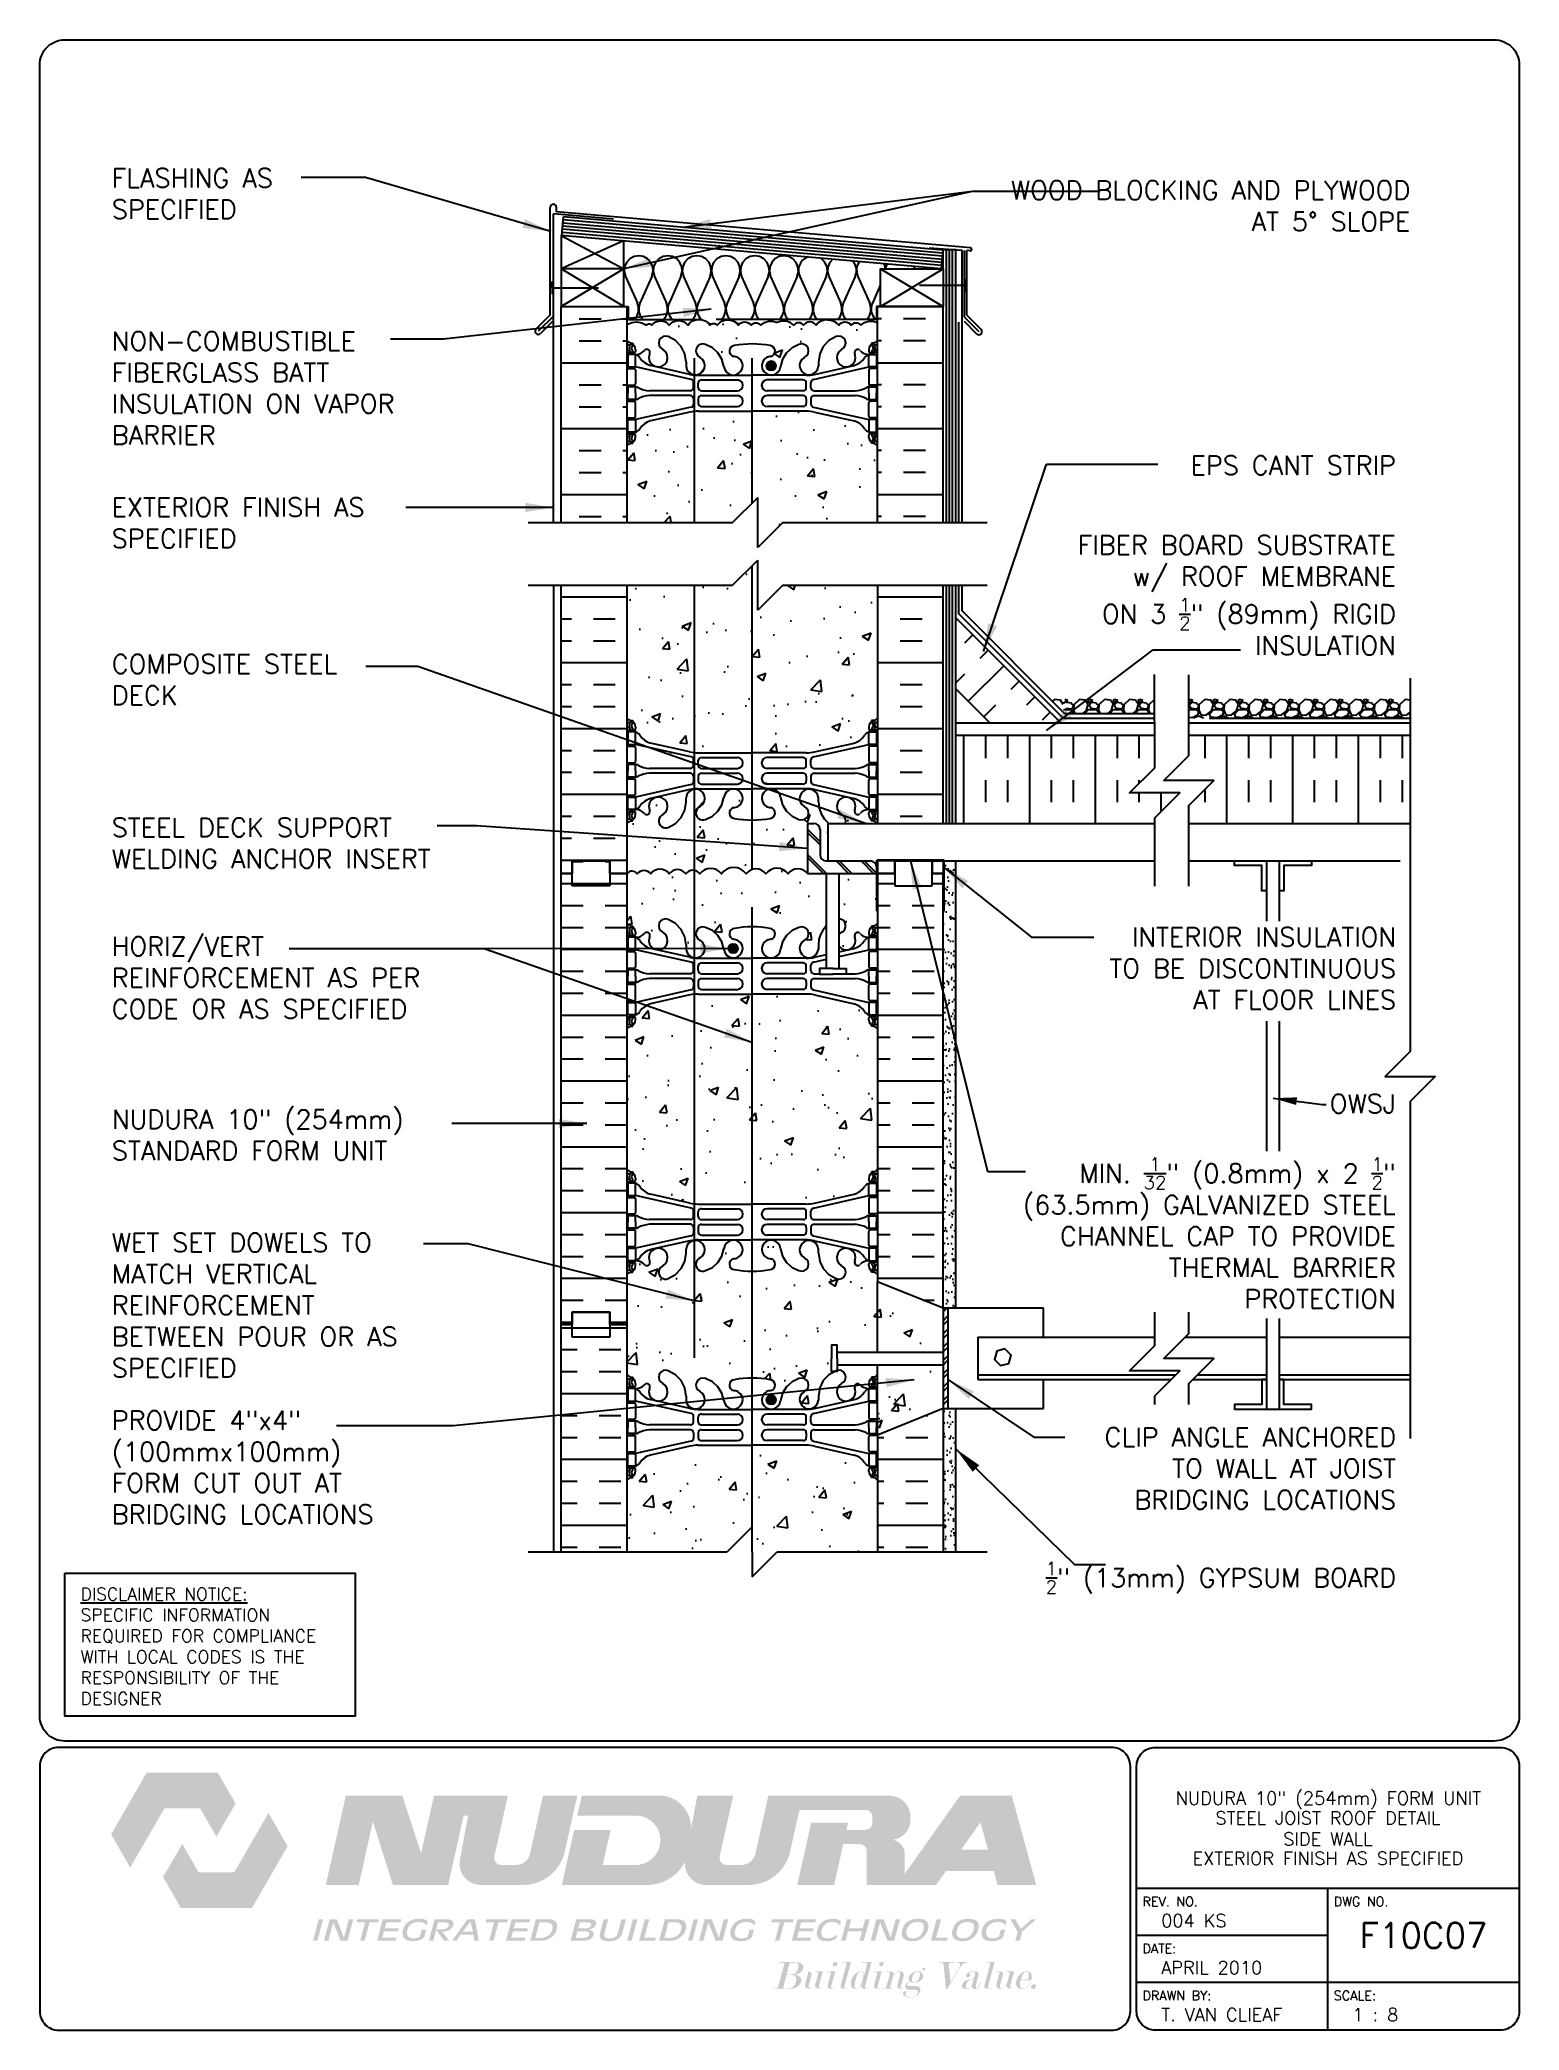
# Paper-space layout 'F10C07' of a CAD drawing. Header units: inches. Extents: x 0.42 to 7.8, y 0.49 to 10.41.
# The model-space entities are those that its viewports show. They can reach past a viewport. Long polylines and large blocks are cut down to what shows.
import ezdxf
from ezdxf.enums import TextEntityAlignment as Align

# ---------------------------------------------------------------- set-up
doc = ezdxf.new("R2010")
doc.units = ezdxf.units.IN
doc.header["$LTSCALE"] = 0.5
doc.header["$MEASUREMENT"] = 0
doc.linetypes.add('DASHED2', pattern=[0.375, 0.25, -0.125])
for name, color, linetype in [('HATCH', 12, 'Continuous'), ('line25', 2, 'Continuous'), ('LINE3', 3, 'Continuous'), ('LINE50', 5, 'Continuous'), ('LINE9', 9, 'Continuous'), ('LOGO', 7, 'Continuous'), ('TBK_LINE65', 3, 'Continuous'), ('TBK_TEXT', 4, 'Continuous'), ('TEXT', 4, 'Continuous'), ('Web_Edge', 9, 'Continuous')]:
    doc.layers.add(name, color=color, linetype=linetype)
doc.styles.add('DIM', font='romans.shx', dxfattribs={"width": 0.7})
doc.styles.add('ROMANS', font='romans.shx', dxfattribs={"height": 1.125})
doc.dimstyles.new('ext_12', dxfattribs={"dimscale": 12, "dimtxt": 0.09375, "dimasz": 0.09375, "dimexe": 0.09375, "dimexo": 0.0625, "dimgap": 0.0625, "dimtad": 1, "dimdec": 1, "dimzin": 3, "dimdsep": 46, "dimlunit": 4, "dimtxsty": 'DIM', "dimcen": 0.09, "dimdle": 0.09375, "dimclrt": 4, "dimadec": 0, "dimazin": 0, "dimtfac": 1, "dimtdec": 1, "dimtmove": 2, "dimatfit": 3, "dimfxl": 1, "dimfrac": 2, "dimtolj": 1, "dimtzin": 0, "dimarcsym": 0})
pattern_1 = [(37.5, (-122.56163, 21.6559), (-0.01574834, 0.48170594), [0, -0.38, 0, -0.425, 0, -0.40625]), (7.5, (-122.5616, 21.6559), (0.4424442, 0.7055365), [0, -0.205, 0, -0.3425, 0, -0.13125]), (327.5, (-122.86913, 21.6559), (0.77853547, 0.00141476), [0, -0.125, 0, -0.45, 0, -0.5875]), (317.5, (-122.8691, 21.6559), (0.75153165, 0.2194189), [0, -0.0625, 0, -0.295, 0, -0.3375])]
pattern_2 = [(50, (-13.6374, 43.8642), (3.5863, -0.31376), [0.375, -4.125]), (355, (-13.6374, 43.8642), (-0.693757, 3.76096), [0.3, -3.3]), (100.4514, (-13.3386, 43.838), (2.892547, 3.447198), [0.3187, -3.50571]), (46.1842, (-13.6374, 44.8642), (5.336205, -0.827595), [0.5625, -6.1875]), (96.6356, (-13.1927, 44.7953), (4.67331, 4.87059), [0.47805, -5.258565]), (351.1842, (-13.6374, 44.864), (4.67331, 4.87059), [0.45, -4.95]), (21, (-13.1374, 44.6142), (2.984535, -2.013094), [0.375, -4.125]), (326, (-13.1374, 44.6142), (1.216577, 3.62575), [0.3, -3.3]), (71.4514, (-12.8887, 44.4465), (4.201113, 1.612652), [0.3187, -3.50571]), (37.5, (-13.6374, 43.8642), (0.0607993, 1.6644693), [0, -3.26, 0, -3.35, 0, -3.3125]), (7.5, (-13.6374, 43.8642), (1.315348, 1.972059), [0, -1.91, 0, -3.185, 0, -1.2625]), (327.5, (-14.7524, 43.8642), (2.669112, -0.1127744), [0, -1.25, 0, -3.9, 0, -5.175]), (317.5, (-15.2524, 43.8642), (2.915931, 0.500525), [0, -1.625, 0, -2.59, 0, -3.675])]

psp = doc.layouts.new('F10C07')

# ---------------------------------------------------------------- texts
at = {"layer": 'TBK_TEXT', "color": 7, "style": 'ROMANS'}
for s, p in [('REV. NO.', (5.9215, 1.107)), ('DWG NO.', (6.876, 1.107)), ('DATE:', (5.9215, 0.8726)), ('DRAWN BY:', (5.9215, 0.6382)), ('SCALE:', (6.876, 0.6382))]:
    psp.add_text(s, height=0.04688, dxfattribs=at).set_placement(p)
at = {"layer": 'TEXT', "insert": (0.6237, 2.6948), "char_height": 0.0625, "width": 1.41371, "attachment_point": 1, "style": 'ROMANS'}
psp.add_mtext('{\\Fromans.shx|c1;\\LDISCLAIMER NOTICE:\\l\\PSPECIFIC INFORMATION REQUIRED FOR COMPLIANCE WITH LOCAL CODES IS THE RESPONSIBILITY OF THE DESIGNER}', dxfattribs=at)

msp = doc.modelspace()

# ---------------------------------------------------------------- texts
at = {"layer": 'TEXT', "char_height": 0.75, "style": 'ROMANS'}
for s, insert, width, attachment_point in [('FLASHING AS \\PSPECIFIED', (233.142, 300.248), 8.7776, 1), ('\\A1;WOOD BLOCKING AND PLYWOOD \\PAT 5%%D SLOPE', (284.971, 299.765), 17.3954, 3), ('NON-COMBUSTIBLE\\PFIBERGLASS BATT INSULATION ON VAPOR BARRIER', (233.142, 293.743), 12.44051, 1), ('\\A1;EPS CANT STRIP', (284.396, 288.787), 9.59335, 3), ('EXTERIOR FINISH AS SPECIFIED', (233.136, 287.118), 12.44051, 1), ('\\A1;FIBER BOARD SUBSTRATE\\Pw/ ROOF MEMBRANE \\PON 3 {\\H0.7x;\\S1/2;}" (89mm) RIGID \\PINSULATION', (284.396, 285.611), 26.1134, 3), ('COMPOSITE STEEL DECK', (233.14, 280.862), 10.99211, 1), ('STEEL DECK SUPPORT WELDING ANCHOR INSERT', (233.14, 274.342), 14.65126, 1), ('\\A1;INTERIOR INSULATION TO BE DISCONTINUOUS AT FLOOR LINES', (284.404, 268.344), 13.00001, 6), ('HORIZ/VERT REINFORCEMENT AS PER CODE OR AS SPECIFIED', (233.14, 269.598), 14.65126, 1), ('NUDURA 10" (254mm) STANDARD FORM UNIT', (233.147, 262.7), 13.12656, 1), ('\\A1;OWSJ', (284.394, 262.943), 12.22718, 6), ('\\A1;MIN. {\\H0.7x;\\S1/32;}" (0.8mm) x 2 {\\H0.7x;\\S1/2;}" (63.5mm) GALVANIZED STEEL CHANNEL CAP TO PROVIDE THERMAL BARRIER PROTECTION  ', (284.393, 257.791), 16.71576, 6), ('\\A1;{\\C4;WET SET DOWELS TO MATCH VERTICAL REINFORCEMENT BETWEEN POUR OR AS SPECIFIED}', (233.14, 257.783), 12.44051, 1), ('\\A1;{\\C4;PROVIDE 4"x4" (100mmx100mm) FORM CUT OUT AT BRIDGING LOCATIONS}', (233.14, 250.69), 12.44051, 1), ('\\A1;CLIP ANGLE ANCHORED TO WALL AT JOIST BRIDGING LOCATIONS', (284.404, 248.395), 13.81115, 6), ('\\A1;{\\H0.7x;\\S1/2;}" (13mm) GYPSUM BOARD', (284.404, 244.036), 13.81115, 6)]:
    msp.add_mtext(s, dxfattribs=dict(at, insert=insert, width=width, attachment_point=attachment_point))

# ---------------------------------------------------------------- blocks, each defined once
blk = doc.blocks.new('TITLEBLOCK-Tag')
at = {"style": 'ROMANS'}
for tag, height, p in [('TITLE_LINE_1', 0.0625, (0.927, -0.1328)), ('TITLE_LINE_2', 0.0625, (0.9294, -0.2258)), ('CENTRE-LINE-3', 0.0625, (0.927, -0.3246)), ('TITLE_LINE_4', 0.0625, (0.927, -0.4299)), ('TITLE_LINE_5', 0.0625, (0.927, -0.526)), ('DWG', 0.125, (1.4043, -0.9102))]:
    blk.add_attdef(tag, text='', height=height, dxfattribs=at).set_placement(p, align=Align.MIDDLE_CENTER)
for tag, p in [('LATEST_REVISION', (0.0954, -0.8366)), ('REVISION_DATE', (0.0954, -1.071)), ('DRAWN_BY', (0.0954, -1.3053)), ('SCALE', (1.0499, -1.3053))]:
    blk.add_attdef(tag, text='', height=0.0469, dxfattribs=at).set_placement(p, align=Align.MIDDLE_LEFT)

# ---------------------------------------------------------------- hatches: boundary and pattern name
at = {"layer": 'HATCH'}
h = msp.add_hatch(dxfattribs=at)
h.set_pattern_fill('INSUL', color=256, scale=7, style=0)
h.set_pattern_definition([(0, (-2672.4552, -119.6235), (0, 2.625), []), (0, (-2672.4552, -118.7485), (0, 2.625), [0.875, -0.875]), (0, (-2672.4552, -117.8735), (0, 2.625), [0.875, -0.875])])
h.paths.add_polyline_path([(253.706, 294.755), (251.081, 294.755), (251.081, 286.13), (253.706, 286.13)])
h = msp.add_hatch(dxfattribs=at)
h.set_pattern_fill('INSUL', color=256, scale=7, style=0)
h.set_pattern_definition([(180, (3189.868, -119.6235), (0, 2.625), []), (180, (3189.868, -118.7485), (0, 2.625), [0.875, -0.875]), (180, (3189.868, -117.8735), (0, 2.625), [0.875, -0.875])])
h.paths.add_polyline_path([(266.331, 294.755), (263.706, 294.755), (263.706, 286.13), (266.331, 286.13)])
h = msp.add_hatch(dxfattribs=at)
h.set_pattern_fill('AR-CONC', color=256, scale=0.5)
h.set_pattern_definition([(50, (0, 0), (3.5863, -0.31376), [0.375, -4.125]), (355, (0, 0), (-0.693757, 3.76096), [0.3, -3.3]), (100.4514, (0.299, -0.026), (2.892544, 3.4472), [0.3187, -3.50571]), (46.1842, (0, 1), (5.336207, -0.827596), [0.5625, -6.1875]), (96.6356, (0.4447, 0.931), (4.67331, 4.87059), [0.47805, -5.25857]), (351.1842, (0, 1), (4.67331, 4.87059), [0.45, -4.95]), (21, (0.5, 0.75), (2.984535, -2.013094), [0.375, -4.125]), (326, (0.5, 0.75), (1.216577, 3.62575), [0.3, -3.3]), (71.4514, (0.7487, 0.5822), (4.201112, 1.612656), [0.3187, -3.50571]), (37.5, (0, 0), (0.0607993, 1.6644693), [0, -3.26, 0, -3.35, 0, -3.3125]), (7.5, (0, 0), (1.315348, 1.9720586), [0, -1.91, 0, -3.185, 0, -1.2625]), (327.5, (-1.115, 0), (2.669112, -0.1127744), [0, -1.25, 0, -3.9, 0, -5.175]), (317.5, (-1.615, 0), (2.915931, 0.500525), [0, -1.625, 0, -2.59, 0, -3.675])])
h.paths.add_polyline_path([(263.706, 247.94, 0.08841), (263.56, 248.038), (263.47, 248.038), (263.47, 248.079, -0.249069), (263.36, 248.286), (263.36, 248.354, -0.414214), (263.423, 248.416), (263.47, 248.416), (263.47, 248.486), (263.365, 248.486, -0.155529), (263.19, 248.62, 0.180914), (262.772, 248.932), (261.191, 249.285, 0.054974), (260.864, 249.321), (258.706, 249.321), (256.548, 249.321, 0.054974), (256.222, 249.285), (254.641, 248.932, 0.180914), (254.223, 248.62, -0.155529), (254.047, 248.486), (253.942, 248.486), (253.942, 248.416), (253.99, 248.416, -0.414214), (254.052, 248.354), (254.052, 248.286, -0.249069), (253.942, 248.079), (253.942, 248.038), (253.852, 248.038, 0.088416), (253.706, 247.94), (253.706, 245.073), (257.706, 245.073), (258.706, 246.073), (258.706, 245.073), (258.706, 244.073), (259.706, 245.073), (263.706, 245.073)])
h.paths.add_polyline_path([(263.706, 255.845), (263.706, 256.133, 0.08841), (263.56, 256.23), (263.47, 256.23), (263.47, 256.272, -0.249069), (263.36, 256.479), (263.36, 256.546, -0.414214), (263.423, 256.609), (263.47, 256.609), (263.47, 256.679), (263.365, 256.679, 0.231736), (263.008, 256.528, -0.8344), (262.796, 256.653), (262.808, 256.675, 2.155404), (262.269, 256.48, -1), (262.056, 255.969, -0.311223), (261.347, 256.985), (261.347, 257.15, 1.661382), (260.786, 256.797, -1), (260.573, 256.286, -0.30095), (259.836, 257.159, 1.661382), (259.275, 256.806, 0.055617), (259.455, 256.76, -0.843243), (259.42, 256.328, -0.047544), (258.706, 256.263, -0.047544), (257.993, 256.328, -0.843243), (257.958, 256.76, 0.055617), (258.138, 256.806, 1.661382), (257.576, 257.159, -0.30095), (256.84, 256.286, -1), (256.627, 256.797, 1.661382), (256.066, 257.15), (256.066, 256.985, -0.311223), (255.357, 255.969, -1), (255.143, 256.48, 2.155404), (254.605, 256.675), (254.617, 256.653, -0.834375), (254.405, 256.528, 0.23174), (254.047, 256.679), (253.942, 256.679), (253.942, 256.609), (253.99, 256.609, -0.414214), (254.052, 256.546), (254.052, 256.479, -0.249069), (253.942, 256.272), (253.942, 256.23), (253.852, 256.23, 0.088416), (253.706, 256.133), (253.706, 254.133), (253.706, 252.133, 0.088416), (253.852, 252.035), (253.942, 252.035), (253.942, 251.994, -0.249069), (254.052, 251.786), (254.052, 251.719, -0.414214), (253.99, 251.656), (253.942, 251.656), (253.942, 251.586), (254.047, 251.586, 0.231736), (254.405, 251.737, -0.8344), (254.617, 251.612), (254.605, 251.591, 2.155404), (255.143, 251.785, -1), (255.357, 252.296, -0.311223), (256.066, 251.28), (256.066, 251.115, 1.661382), (256.627, 251.468, -1), (256.84, 251.979, -0.30095), (257.576, 251.107, 1.661382), (258.138, 251.459, 0.055617), (257.958, 251.505, -0.843243), (257.993, 251.937, -0.047544), (258.706, 252.002, -0.047544), (259.42, 251.937, -0.843243), (259.455, 251.505, 0.055617), (259.275, 251.459, 1.661382), (259.836, 251.107, -0.30095), (260.573, 251.979, -1), (260.786, 251.468, 1.661382), (261.347, 251.115), (261.347, 251.28, -0.286808), (261.966, 252.258), (261.865, 252.258), (261.865, 252.786), (261.865, 253.315), (262.092, 253.315), (262.092, 253.036), (263.706, 253.036)])
h.paths.add_polyline_path([(266.331, 254.786), (263.706, 255.845), (263.706, 253.036), (266.331, 253.036)])
h.paths.add_polyline_path([(266.331, 252.536), (263.706, 252.536), (263.706, 249.728), (266.331, 250.786)])
h.paths.add_polyline_path([(263.706, 265.94, 0.08841), (263.56, 266.038), (263.47, 266.038), (263.47, 266.079, -0.249069), (263.36, 266.286), (263.36, 266.354, -0.414214), (263.423, 266.416), (263.47, 266.416), (263.47, 266.486), (263.365, 266.486, -0.155529), (263.19, 266.62, 0.180914), (262.772, 266.932), (261.191, 267.285, 0.054974), (260.864, 267.321), (258.706, 267.321), (256.548, 267.321, 0.054974), (256.222, 267.285), (254.641, 266.932, 0.180914), (254.223, 266.62, -0.155529), (254.047, 266.486), (253.942, 266.486), (253.942, 266.416), (253.99, 266.416, -0.414214), (254.052, 266.354), (254.052, 266.286, -0.249069), (253.942, 266.079), (253.942, 266.038), (253.852, 266.038, 0.088416), (253.706, 265.94), (253.706, 260.325, 0.088416), (253.852, 260.228), (253.942, 260.228), (253.942, 260.186, -0.249069), (254.052, 259.979), (254.052, 259.911, -0.414214), (253.99, 259.849), (253.942, 259.849), (253.942, 259.779), (254.047, 259.779, -0.155529), (254.223, 259.645, 0.180914), (254.641, 259.333), (256.222, 258.98, 0.054974), (256.548, 258.944), (258.706, 258.944), (260.864, 258.944, 0.054974), (261.191, 258.98), (262.772, 259.333, 0.180914), (263.19, 259.645, -0.155529), (263.365, 259.779), (263.47, 259.779), (263.47, 259.849), (263.423, 259.849, -0.414214), (263.36, 259.911), (263.36, 259.979, -0.249069), (263.47, 260.186), (263.47, 260.228), (263.56, 260.228, 0.08841), (263.706, 260.325)])
h.paths.add_polyline_path([(261.675, 272.13), (260.911, 272.13, 0.506879), (260.134, 272.113, 0.520567), (259.249, 272.113, 0.520567), (258.461, 272.113, 0.520567), (257.473, 272.113, 0.520567), (256.62, 272.113, 0.520567), (256.054, 272.113, 0.520567), (255.392, 272.113, 0.520567), (254.654, 272.113, 0.520567), (254.118, 272.113, 0.498935), (253.706, 272.127), (253.706, 270.133, 0.088416), (253.852, 270.035), (253.942, 270.035), (253.942, 269.994, -0.249069), (254.052, 269.786), (254.052, 269.719, -0.414214), (253.99, 269.656), (253.942, 269.656), (253.942, 269.586), (254.047, 269.586, 0.231736), (254.405, 269.737, -0.8344), (254.617, 269.612), (254.605, 269.591, 2.155404), (255.143, 269.785, -1), (255.357, 270.296, -0.311223), (256.066, 269.28), (256.066, 269.115, 1.661382), (256.627, 269.468, -1), (256.84, 269.979, -0.30095), (257.576, 269.107, 1.661382), (258.138, 269.459, 0.055617), (257.958, 269.505, -0.843243), (257.993, 269.937, -0.047544), (258.706, 270.002, -0.047544), (259.42, 269.937, -0.843243), (259.455, 269.505, 0.055617), (259.275, 269.459, 1.661382), (259.836, 269.107, -0.30095), (260.573, 269.979, -1), (260.786, 269.468, 1.661382), (261.347, 269.115), (261.347, 269.28, -0.20032), (261.675, 270.054)])
h.paths.add_polyline_path([(263.675, 272.13), (262.175, 272.13), (262.175, 270.317, -0.800457), (262.269, 269.785, 0.081606), (262.175, 269.708), (262.175, 269.212, 0.831459), (262.808, 269.591), (262.796, 269.612, -0.834375), (263.008, 269.737, 0.23174), (263.365, 269.586), (263.47, 269.586), (263.47, 269.656), (263.423, 269.656, -0.414214), (263.36, 269.719), (263.36, 269.786, -0.249069), (263.47, 269.994), (263.47, 270.035), (263.56, 270.035, 0.08841), (263.706, 270.133), (263.706, 270.63), (263.675, 270.63)])
h.paths.add_polyline_path([(260.911, 274.13), (261.161, 274.13, -0.414214), (261.411, 273.88), (261.411, 272.88, 0.414214), (261.661, 272.63), (261.725, 272.63), (261.725, 274.13), (261.768, 274.13, -0.229794), (261.347, 274.985), (261.347, 275.15, 1.661382), (260.786, 274.797, -1), (260.573, 274.286, -0.30095), (259.836, 275.159, 1.661382), (259.275, 274.806, 0.055617), (259.455, 274.76, -0.843243), (259.42, 274.328, -0.047544), (258.706, 274.263, -0.047544), (257.993, 274.328, -0.843243), (257.958, 274.76, 0.055617), (258.138, 274.806, 1.661382), (257.576, 275.159, -0.30095), (256.84, 274.286, -1), (256.627, 274.797, 1.661382), (256.066, 275.15), (256.066, 274.985, -0.311223), (255.357, 273.969, -1), (255.143, 274.48, 2.155404), (254.605, 274.675), (254.617, 274.653, -0.834375), (254.405, 274.528, 0.23174), (254.047, 274.679), (253.942, 274.679), (253.942, 274.609), (253.99, 274.609, -0.414214), (254.052, 274.546), (254.052, 274.479, -0.249069), (253.942, 274.272), (253.942, 274.23), (253.852, 274.23, 0.088416), (253.706, 274.133), (253.706, 272.127, -0.498935), (254.118, 272.113, -0.520567), (254.654, 272.113, -0.520567), (255.392, 272.113, -0.520567), (256.054, 272.113, -0.520567), (256.62, 272.113, -0.520567), (257.473, 272.113, -0.520567), (258.461, 272.113, -0.520567), (259.249, 272.113, -0.520567), (260.134, 272.113, -0.506879), (260.911, 272.13)])
h.paths.add_polyline_path([(262.796, 274.653), (262.808, 274.675, 2.155404), (262.269, 274.48, -0.400391), (262.423, 274.13), (263.706, 274.13), (263.706, 274.133, 0.08841), (263.56, 274.23), (263.47, 274.23), (263.47, 274.272, -0.249069), (263.36, 274.479), (263.36, 274.546, -0.414214), (263.423, 274.609), (263.47, 274.609), (263.47, 274.679), (263.365, 274.679, 0.231736), (263.008, 274.528, -0.8344)])
h.paths.add_polyline_path([(263.36, 277.911), (263.36, 277.979, -0.249069), (263.47, 278.186), (263.47, 278.228), (263.56, 278.228, 0.08841), (263.706, 278.325), (263.706, 283.63), (259.925, 283.63), (258.925, 282.63), (258.925, 284.63), (257.925, 283.63), (253.706, 283.63), (253.706, 278.325, 0.088416), (253.852, 278.228), (253.942, 278.228), (253.942, 278.186, -0.249069), (254.052, 277.979), (254.052, 277.911, -0.414214), (253.99, 277.849), (253.942, 277.849), (253.942, 277.779), (254.047, 277.779, -0.155529), (254.223, 277.645, 0.180914), (254.641, 277.333), (256.222, 276.98, 0.054974), (256.548, 276.944), (258.706, 276.944), (260.864, 276.944, 0.054974), (261.191, 276.98), (262.772, 277.333, 0.180914), (263.19, 277.645, -0.155529), (263.365, 277.779), (263.47, 277.779), (263.47, 277.849), (263.423, 277.849, -0.414214)])
h.paths.add_polyline_path([(263.706, 289.194, 0.08841), (263.56, 289.291), (263.47, 289.291), (263.47, 289.333, -0.249069), (263.36, 289.54), (263.36, 289.607, -0.414214), (263.423, 289.67), (263.47, 289.67), (263.47, 289.74), (263.365, 289.74, -0.155529), (263.19, 289.874, 0.180914), (262.772, 290.185), (261.191, 290.538, 0.054974), (260.864, 290.574), (258.706, 290.574), (256.548, 290.574, 0.054974), (256.222, 290.538), (254.641, 290.185, 0.180914), (254.223, 289.874, -0.155529), (254.047, 289.74), (253.942, 289.74), (253.942, 289.67), (253.99, 289.67, -0.414214), (254.052, 289.607), (254.052, 289.54, -0.249069), (253.942, 289.333), (253.942, 289.291), (253.852, 289.291, 0.088416), (253.706, 289.194), (253.706, 286.13), (257.925, 286.13), (258.925, 287.13), (258.925, 285.13), (259.925, 286.13), (263.706, 286.13)])
h.paths.add_polyline_path([(257.993, 293.191, -0.047544), (258.706, 293.255, -0.047544), (259.42, 293.191, -0.843243), (259.455, 292.758, 0.055617), (259.275, 292.713, 1.661382), (259.836, 292.36, -0.30095), (260.573, 293.232, -1), (260.786, 292.721, 1.661382), (261.347, 292.368), (261.347, 292.533, -0.311223), (262.056, 293.549, -1), (262.269, 293.038, 2.155404), (262.808, 292.844), (262.796, 292.865, -0.834375), (263.008, 292.991, 0.23174), (263.365, 292.84), (263.47, 292.84), (263.47, 292.91), (263.423, 292.91, -0.414214), (263.36, 292.972), (263.36, 293.04, -0.249069), (263.47, 293.247), (263.47, 293.289), (263.56, 293.289, 0.08841), (263.706, 293.386), (263.706, 294.106, 0.336749), (263.044, 294.001, 0.520567), (262.658, 294.001, 0.520567), (262.158, 294.001, 0.259173), (261.706, 294.22, 0.259173), (261.255, 294.001, 0.520567), (260.755, 294.001, 0.520567), (260.368, 294.001, 0.336749), (259.706, 294.106, 0.336749), (259.044, 294.001, 0.520567), (258.658, 294.001, 0.520567), (258.158, 294.001, 0.520567), (257.311, 294.001, 0.520567), (257.029, 294.001, 0.520567), (256.134, 294.001, 0.520567), (255.395, 294.001, 0.520567), (254.702, 294.001, 0.520567), (254.481, 294.001, 0.321585), (253.706, 294.026), (253.706, 293.386, 0.088416), (253.852, 293.289), (253.942, 293.289), (253.942, 293.247, -0.249069), (254.052, 293.04), (254.052, 292.972, -0.414214), (253.99, 292.91), (253.942, 292.91), (253.942, 292.84), (254.047, 292.84, 0.231736), (254.405, 292.991, -0.8344), (254.617, 292.865), (254.605, 292.844, 2.155404), (255.143, 293.038, -1), (255.357, 293.549, -0.311223), (256.066, 292.533), (256.066, 292.368, 1.661382), (256.627, 292.721, -1), (256.84, 293.232, -0.30095), (257.576, 292.36, 1.661382), (258.138, 292.713, 0.055617), (257.958, 292.758, -0.843243)])
h = msp.add_hatch(dxfattribs=at)
h.set_pattern_fill('INSUL', color=256, scale=7, style=0)
h.set_pattern_definition([(0, (-13.6374, 49.5397), (0, 2.625), []), (0, (-13.6374, 50.4147), (0, 2.625), [0.875, -0.875]), (0, (-13.6374, 51.2897), (0, 2.625), [0.875, -0.875])])
h.paths.add_polyline_path([(253.706, 283.63), (251.081, 283.63), (251.081, 272.133), (251.519, 272.133), (251.519, 272.633), (253.019, 272.633), (253.019, 272.133), (253.706, 272.133)])
h.paths.add_polyline_path([(263.706, 274.13), (266.331, 274.13), (266.331, 283.63), (263.706, 283.63)])
h = msp.add_hatch(dxfattribs=at)
h.set_pattern_fill('INSUL', color=256, scale=7, angle=45, style=0)
h.set_pattern_definition([(45, (159.5282, 119.229), (-1.856155, 1.856155), []), (45, (158.9095, 119.8477), (-1.856155, 1.856155), [0.875, -0.875]), (45, (158.2908, 120.4664), (-1.856155, 1.856155), [0.875, -0.875])])
h.paths.add_polyline_path([(268.08, 278.255), (270.908, 278.255), (266.831, 282.332), (266.831, 279.503)])
h = msp.add_hatch(dxfattribs=at)
h.set_pattern_fill('AR-CONC', color=256, scale=0.5, style=0)
h.set_pattern_definition(pattern_2)
h.paths.add_polyline_path([(254.047, 277.279), (253.942, 277.279), (253.942, 277.209), (253.99, 277.209, -0.414214), (254.052, 277.146), (254.052, 276.611, -0.414214), (253.99, 276.549), (253.942, 276.549), (253.942, 276.479), (254.039, 276.479, -0.134256), (254.151, 276.45, 0.100756), (254.6, 276.323), (256.238, 276.323, 0.414214), (256.363, 276.448), (256.363, 276.66, 0.351061), (256.265, 276.782)])
h = msp.add_hatch(dxfattribs=at)
h.set_pattern_fill('INSUL', color=256, scale=7, angle=90, style=0)
h.set_pattern_definition([(90, (159.5282, 119.229), (-2.625, 2e-16), []), (90, (158.6532, 119.229), (-2.625, 2e-16), [0.875, -0.875]), (90, (157.7782, 119.229), (-2.625, 2e-16), [0.875, -0.875])])
h.paths.add_polyline_path([(274.769, 276.349), (274.769, 277.63), (266.831, 277.63), (266.831, 274.13), (274.769, 274.13), (274.769, 274.349), (275.769, 275.349), (273.769, 275.349)])
h.paths.add_polyline_path([(276.134, 277.63), (276.134, 276.84), (275.134, 275.84), (277.134, 275.84), (276.134, 274.84), (276.134, 274.13), (284.971, 274.13), (284.971, 277.63)])
h = msp.add_hatch(dxfattribs=at)
h.set_pattern_fill('AR-CONC', color=256, scale=0.5, style=0)
h.set_pattern_definition(pattern_2)
h.paths.add_polyline_path([(259.298, 276.134, 1), (259.298, 275.7), (260.738, 275.7, 0.414214), (260.863, 275.825), (260.863, 276.009, 0.414214), (260.738, 276.134)])
h = msp.add_hatch(dxfattribs=at)
h.set_pattern_fill('INSUL', color=256, scale=7, style=0)
h.set_pattern_definition([(0, (265.0857, 263.8557), (0, 2.625), []), (0, (265.0857, 264.7307), (0, 2.625), [0.875, -0.875]), (0, (265.0857, 265.6057), (0, 2.625), [0.875, -0.875])])
h.paths.add_polyline_path([(266.331, 272.133), (265.894, 272.133), (265.894, 271.633), (264.394, 271.633), (264.394, 272.133), (263.706, 272.133), (263.706, 270.63), (263.706, 255.845), (266.331, 254.786)])
h.paths.add_polyline_path([(251.081, 254.133), (251.519, 254.133), (251.519, 254.633), (253.019, 254.633), (253.019, 254.133), (253.706, 254.133), (253.706, 272.133), (253.019, 272.133), (253.019, 272.633), (251.519, 272.633), (251.519, 272.133), (251.081, 272.133)])
h = msp.add_hatch(dxfattribs=at)
h.set_pattern_fill('AR-SAND', color=256, scale=0.25, style=0)
h.set_pattern_definition(pattern_1)
h.paths.add_polyline_path([(266.331, 255.073), (266.331, 254.786), (266.831, 254.786), (266.831, 272.63), (266.597, 272.63), (266.331, 272.63)])
h = msp.add_hatch(dxfattribs=at)
h.set_pattern_fill('AR-CONC', color=256, scale=0.5, style=0)
h.set_pattern_definition([(50, (0, 0), (3.5863, -0.31376), [0.375, -4.125]), (355, (0, 0), (-0.693757, 3.76096), [0.3, -3.3]), (100.4514, (0.299, -0.026), (2.892547, 3.447198), [0.3187, -3.50571]), (46.1842, (0, 1), (5.336205, -0.827595), [0.5625, -6.1875]), (96.6356, (0.4447, 0.931), (4.67331, 4.87059), [0.47805, -5.258565]), (351.1842, (0, 1), (4.67331, 4.87059), [0.45, -4.95]), (21, (0.5, 0.75), (2.984535, -2.013094), [0.375, -4.125]), (326, (0.5, 0.75), (1.216577, 3.62575), [0.3, -3.3]), (71.4514, (0.7487, 0.5822), (4.201113, 1.612652), [0.3187, -3.50571]), (37.5, (0, 0), (0.0607993, 1.6644693), [0, -3.26, 0, -3.35, 0, -3.3125]), (7.5, (0, 0), (1.315348, 1.9720586), [0, -1.91, 0, -3.185, 0, -1.2625]), (327.5, (-1.115, 0), (2.669112, -0.1127744), [0, -1.25, 0, -3.9, 0, -5.175]), (317.5, (-1.615, 0), (2.915931, 0.500525), [0, -1.625, 0, -2.59, 0, -3.675])])
h.paths.add_polyline_path([(263.358, 256.314, -0.124673), (263.462, 256.342), (263.567, 256.342), (263.567, 256.412), (263.519, 256.412, -0.414214), (263.457, 256.475), (263.457, 257.01, -0.414214), (263.519, 257.072), (263.567, 257.072), (263.567, 257.142), (263.462, 257.142), (261.244, 256.646, 0.351061), (261.146, 256.524), (261.146, 256.311, 0.414214), (261.271, 256.186), (262.909, 256.186, 0.100756)], flags=17)
h.paths.add_polyline_path([(256.361, 255.539, 0.351061), (256.459, 255.661), (256.459, 255.873, 0.414214), (256.334, 255.998), (254.696, 255.998, 0.100756), (254.247, 255.871, -0.124673), (254.144, 255.842), (253.844, 255.842), (253.844, 256.092), (253.844, 256.342), (254.144, 256.342, -0.124673), (254.247, 256.314, 0.100756), (254.696, 256.186), (256.334, 256.186, 0.414214), (256.459, 256.311), (256.459, 256.524, 0.351061), (256.361, 256.646), (254.144, 257.142), (253.844, 257.142), (253.844, 257.642), (254.144, 257.642, -0.155529), (254.319, 257.508, 0.180914), (254.737, 257.197), (256.318, 256.844, 0.054974), (256.645, 256.808), (258.803, 256.808), (260.96, 256.808, 0.054974), (261.287, 256.844), (262.868, 257.197, 0.180914), (263.286, 257.508, -0.155529), (263.462, 257.642, -0.231745), (263.104, 257.793, -0.000015), (263.104, 257.793, 0.834375), (262.892, 257.668), (262.904, 257.646, -2.155404), (262.365, 257.841, 0.996631), (262.154, 258.353, 0.001579), (262.152, 258.352, 39427.346556), (262.152, 258.352, 4648.083615), (262.152, 258.352, 1555.99298), (262.153, 258.352, 22761.331057), (262.153, 258.352, 5311.334146), (262.153, 258.352, 0.001224), (262.152, 258.352, 0.311223), (261.443, 257.336), (261.443, 257.171, -1.661382), (260.882, 257.524, 0.996657), (260.67, 258.036, 0.001181), (260.669, 258.035, 0.000493), (260.669, 258.035, 0.30095), (259.932, 257.163, -1.661382), (259.371, 257.515, -0.055617), (259.551, 257.561, 0.843243), (259.516, 257.993, 0.047544), (258.803, 258.058, 0.047544), (258.089, 257.993, 0.843243), (258.054, 257.561, -0.055617), (258.234, 257.515, -1.661382), (257.673, 257.163, 0.30095), (256.936, 258.035, 1.001212), (256.723, 257.523, -0.000606), (256.723, 257.524, -1.661382), (256.162, 257.171), (256.162, 257.336, 0.311223), (255.453, 258.352, 1.000631), (255.24, 257.841, -1.000631), (255.453, 258.352, -0.311223), (256.162, 257.336), (256.162, 257.171, 1.661382), (256.723, 257.524, -1), (256.936, 258.035, -0.30095), (257.673, 257.163, 1.661382), (258.234, 257.515, 0.055617), (258.054, 257.561, -0.843243), (258.089, 257.993, -0.047544), (258.803, 258.058, -0.047544), (259.516, 257.993, -0.843243), (259.551, 257.561, 0.055617), (259.371, 257.515, 1.661382), (259.932, 257.163, -0.30095), (260.669, 258.035, -1), (260.882, 257.524, 1.661382), (261.443, 257.171), (261.443, 257.336, -0.311223), (262.152, 258.352, -1), (262.365, 257.841, 2.155404), (262.904, 257.646), (262.892, 257.668, -0.8344), (263.104, 257.793, -0.000004), (263.104, 257.793, 0.23174), (263.462, 257.642, 0.155529), (263.286, 257.508, -0.180914), (262.868, 257.197), (261.287, 256.844, -0.054974), (260.96, 256.808), (258.803, 256.808), (256.645, 256.808, -0.054974), (256.318, 256.844), (254.737, 257.197, -0.180914), (254.319, 257.508, 0.155529), (254.144, 257.642), (254.144, 257.142), (256.361, 256.646, -0.351061), (256.459, 256.524), (256.459, 256.311, -0.414214), (256.334, 256.186), (254.696, 256.186, -0.100756), (254.247, 256.314, 0.124673), (254.144, 256.342), (254.144, 256.092), (254.144, 255.842, 0.124673), (254.247, 255.871, -0.100756), (254.696, 255.998), (256.334, 255.998, -0.414214), (256.459, 255.873), (256.459, 255.661, -0.351061), (256.361, 255.539), (254.144, 255.042), (254.144, 254.542, -0.231745), (254.501, 254.391, -0.000015), (254.501, 254.391, 0.834375), (254.713, 254.517), (254.701, 254.538, -2.155404), (255.24, 254.344, 1.002597), (255.455, 253.833, -0.001297), (255.453, 253.833, 0.311223), (256.162, 254.849), (256.162, 255.014, -1.661382), (256.723, 254.661, 0.999268), (256.936, 254.15, 1153762.998365), (256.936, 254.15, 0.000367), (256.936, 254.15, 0.30095), (257.673, 255.022, -1.661382), (258.234, 254.669, -0.055617), (258.054, 254.624, 0.843243), (258.089, 254.191, 0.047544), (258.803, 254.127, 0.047544), (259.516, 254.191, 0.843243), (259.551, 254.624, -0.055617), (259.371, 254.669, -1.661382), (259.932, 255.022, 0.30095), (260.669, 254.15, 0.997129), (260.884, 254.66, 1798.123577), (260.884, 254.66, 0.001994), (260.882, 254.661, -1.661382), (261.443, 255.014), (261.443, 254.849, 0.311223), (262.152, 253.833, 0.999644), (262.366, 254.344, -0.999644), (262.152, 253.833, -0.311223), (261.443, 254.849), (261.443, 255.014, 1.661382), (260.882, 254.661, -1), (260.669, 254.15, -0.30095), (259.932, 255.022, 1.661382), (259.371, 254.669, 0.055617), (259.551, 254.624, -0.843243), (259.516, 254.191, -0.047544), (258.803, 254.127, -0.047544), (258.089, 254.191, -0.843243), (258.054, 254.624, 0.055617), (258.234, 254.669, 1.661382), (257.673, 255.022, -0.30095), (256.936, 254.15, -1), (256.723, 254.661, 1.661382), (256.162, 255.014), (256.162, 254.849, -0.311223), (255.453, 253.833, -1), (255.24, 254.344, 2.155404), (254.701, 254.538), (254.713, 254.517, -0.8344), (254.501, 254.391, -0.000004), (254.501, 254.391, 0.23174), (254.144, 254.542), (253.844, 254.542), (253.844, 255.042), (254.144, 255.042)], flags=16)
h = msp.add_hatch(dxfattribs=at)
h.set_pattern_fill('INSUL', color=256, scale=7, style=0)
h.set_pattern_definition([(0, (264.8386, 246.1344), (0, 2.625), []), (0, (264.8386, 247.0094), (0, 2.625), [0.875, -0.875]), (0, (264.8386, 247.8844), (0, 2.625), [0.875, -0.875])])
h.paths.add_polyline_path([(266.331, 250.786), (263.706, 249.728), (263.706, 245.073), (266.331, 245.073)])
h.paths.add_polyline_path([(251.081, 245.073), (253.706, 245.073), (253.706, 254.133), (253.019, 254.133), (253.019, 254.633), (251.519, 254.633), (251.519, 254.133), (251.081, 254.133)])
h = msp.add_hatch(dxfattribs=at)
h.set_pattern_fill('ANSI32', color=256, style=0)
h.set_pattern_definition([(45, (-122.37413, 24.1534), (-0.26516504, 0.26516504), []), (45, (-122.19735, 24.1534), (-0.26516504, 0.26516504), [])])
h.paths.add_polyline_path([(266.519, 254.786), (266.331, 254.786), (266.331, 250.786), (266.519, 250.786)])
h = msp.add_hatch(dxfattribs=at)
h.set_pattern_fill('AR-SAND', color=256, scale=0.25, style=0)
h.set_pattern_definition(pattern_1)
h.paths.add_polyline_path([(266.831, 250.786), (266.331, 250.786), (266.331, 245.073), (266.831, 245.073)])
at = {"layer": 'LINE3'}
h = msp.add_hatch(color=256, dxfattribs=at)
h.paths.add_polyline_path([(259.647, 292.422, 0.831395), (259.278, 292.422)])
h.paths.add_polyline_path([(259.65, 292.388, 0.045935), (259.647, 292.422), (259.278, 292.422, 0.045935), (259.275, 292.388, 1)])
h = msp.add_hatch(color=256, dxfattribs=at)
h.paths.add_polyline_path([(258.135, 269.169, 0.831395), (257.766, 269.169)])
h.paths.add_polyline_path([(258.138, 269.134, 0.045935), (258.135, 269.169), (257.766, 269.169, 0.045935), (257.763, 269.134, 1)])
h = msp.add_hatch(color=256, dxfattribs=at)
h.paths.add_polyline_path([(259.647, 251.169, 0.831395), (259.278, 251.169)])
h.paths.add_polyline_path([(259.65, 251.134, 0.045935), (259.647, 251.169), (259.278, 251.169, 0.045935), (259.275, 251.134, 1)])

# ---------------------------------------------------------------- linework, layer by layer
at = {"layer": 'HATCH'}
for p, q in [((250.644, 294.418), (250.644, 298.704)), ((250.894, 298.529), (250.894, 298.704)), ((250.769, 294.366), (250.769, 298.445)), ((253.173, 298.235), (250.769, 298.445)), ((267.413, 297.083), (250.894, 298.529)), ((266.287, 296.504), (251.134, 297.83)), ((266.298, 296.629), (251.144, 297.954)), ((266.309, 296.753), (251.155, 298.079)), ((266.32, 296.878), (251.166, 298.203)), ((251.081, 297.584), (253.581, 296.255)), ((253.571, 297.366), (251.081, 296.255)), ((266.277, 296.38), (251.123, 297.705)), ((267.081, 296.989), (265.774, 297.08)), ((266.456, 286.13), (266.456, 297.006)), ((266.581, 286.13), (266.581, 297.006)), ((266.706, 286.13), (266.706, 297.006)), ((267.081, 286.13), (267.081, 296.989)), ((267.175, 294.322), (267.175, 296.982)), ((267.406, 296.97), (267.269, 296.978)), ((267.269, 294.405), (267.269, 296.978)), ((253.581, 294.755), (251.081, 296.255)), ((253.581, 296.255), (251.081, 294.755)), ((263.831, 294.755), (266.331, 296.255)), ((263.831, 296.255), (266.331, 294.755)), ((253.644, 295.952), (254.124, 294.878)), ((254.703, 295.952), (254.224, 294.878)), ((254.804, 295.952), (255.283, 294.878)), ((255.862, 295.952), (255.384, 294.878)), ((255.963, 295.952), (256.443, 294.878)), ((257.022, 295.952), (256.543, 294.878)), ((257.122, 295.952), (257.602, 294.878)), ((258.181, 295.952), (257.702, 294.878)), ((258.282, 295.952), (258.761, 294.878)), ((259.341, 295.952), (258.862, 294.878)), ((259.441, 295.952), (259.92, 294.878)), ((260.5, 295.952), (260.021, 294.878)), ((260.601, 295.952), (261.08, 294.878)), ((261.66, 295.952), (261.181, 294.878)), ((261.76, 295.952), (262.24, 294.878)), ((262.819, 295.952), (262.34, 294.878)), ((262.92, 295.952), (263.399, 294.878)), ((263.831, 295.621), (263.5, 294.878)), ((250.644, 294.418), (250.075, 293.849)), ((250.769, 294.366), (250.164, 293.761)), ((250.719, 294.139), (250.252, 293.672)), ((267.162, 294.158), (267.661, 293.659)), ((267.175, 294.322), (267.749, 293.747)), ((267.269, 294.405), (267.838, 293.836)), ((266.456, 274.13), (266.456, 283.63)), ((266.581, 274.13), (266.581, 283.63)), ((266.706, 274.13), (266.706, 283.63)), ((267.081, 282.612), (267.081, 283.63)), ((271.188, 278.505), (267.081, 282.612)), ((270.768, 279.069), (270.693, 279)), ((271.008, 279.048), (270.768, 279.068)), ((271.12, 278.869), (271.01, 279.049)), ((271.148, 278.939), (271.298, 279.029)), ((271.298, 279.029), (271.178, 279.069)), ((271.228, 278.729), (271.478, 278.699)), ((271.449, 278.919), (271.249, 278.949)), ((271.53, 278.847), (271.45, 278.917)), ((271.478, 278.699), (271.528, 278.789)), ((271.538, 278.859), (271.528, 278.649)), ((271.528, 278.789), (271.528, 278.849)), ((271.768, 279.069), (271.538, 278.859)), ((272.008, 279.048), (271.768, 279.068)), ((272.12, 278.869), (272.01, 279.049)), ((272.038, 278.619), (272.118, 278.869)), ((272.178, 279.069), (272.108, 279.039)), ((272.108, 279.039), (272.148, 278.939)), ((272.148, 278.939), (272.298, 279.029)), ((272.248, 278.949), (272.148, 278.849)), ((272.148, 278.849), (272.228, 278.729)), ((272.298, 279.029), (272.178, 279.069)), ((272.228, 278.729), (272.478, 278.699)), ((272.449, 278.919), (272.249, 278.949)), ((272.53, 278.847), (272.45, 278.917)), ((272.478, 278.699), (272.528, 278.789)), ((272.538, 278.859), (272.528, 278.649)), ((272.528, 278.789), (272.528, 278.849)), ((272.768, 279.069), (272.538, 278.859)), ((273.008, 279.048), (272.768, 279.068)), ((273.12, 278.869), (273.01, 279.049)), ((273.038, 278.619), (273.118, 278.869)), ((273.178, 279.069), (273.108, 279.039)), ((273.108, 279.039), (273.148, 278.939)), ((273.148, 278.939), (273.298, 279.029)), ((273.248, 278.949), (273.148, 278.849)), ((273.148, 278.849), (273.228, 278.729)), ((273.298, 279.029), (273.178, 279.069)), ((273.228, 278.729), (273.478, 278.699)), ((273.449, 278.919), (273.249, 278.949)), ((273.53, 278.847), (273.45, 278.917)), ((273.478, 278.699), (273.528, 278.789)), ((273.538, 278.859), (273.528, 278.649)), ((273.528, 278.789), (273.528, 278.849)), ((273.768, 279.069), (273.538, 278.859)), ((274.008, 279.048), (273.768, 279.068)), ((274.12, 278.869), (274.01, 279.049)), ((274.038, 278.619), (274.118, 278.869)), ((274.178, 279.069), (274.108, 279.039)), ((274.108, 279.039), (274.148, 278.939)), ((274.148, 278.939), (274.298, 279.029)), ((274.248, 278.949), (274.148, 278.849)), ((274.148, 278.849), (274.228, 278.729)), ((274.298, 279.029), (274.178, 279.069)), ((274.228, 278.729), (274.478, 278.699)), ((274.449, 278.919), (274.249, 278.949)), ((274.53, 278.847), (274.45, 278.917)), ((274.478, 278.699), (274.528, 278.789)), ((274.538, 278.859), (274.528, 278.649)), ((274.528, 278.789), (274.528, 278.849)), ((274.768, 279.069), (274.538, 278.859)), ((274.769, 279.068), (274.768, 279.068)), ((276.178, 279.069), (276.134, 279.05)), ((276.134, 278.974), (276.148, 278.939)), ((276.148, 278.939), (276.298, 279.029)), ((276.248, 278.949), (276.148, 278.849)), ((276.148, 278.849), (276.228, 278.729)), ((276.298, 279.029), (276.178, 279.069)), ((276.228, 278.729), (276.478, 278.699)), ((276.449, 278.919), (276.249, 278.949)), ((276.53, 278.847), (276.45, 278.917)), ((276.478, 278.699), (276.528, 278.789)), ((276.538, 278.859), (276.528, 278.649)), ((276.528, 278.789), (276.528, 278.849)), ((276.768, 279.069), (276.538, 278.859)), ((277.008, 279.048), (276.768, 279.068)), ((277.12, 278.869), (277.01, 279.049)), ((277.038, 278.619), (277.118, 278.869)), ((277.178, 279.069), (277.108, 279.039)), ((277.108, 279.039), (277.148, 278.939)), ((277.148, 278.939), (277.298, 279.029)), ((277.248, 278.949), (277.148, 278.849)), ((277.148, 278.849), (277.228, 278.729)), ((277.298, 279.029), (277.178, 279.069)), ((277.228, 278.729), (277.478, 278.699)), ((277.449, 278.919), (277.249, 278.949)), ((277.53, 278.847), (277.45, 278.917)), ((277.478, 278.699), (277.528, 278.789)), ((277.538, 278.859), (277.528, 278.649)), ((277.528, 278.789), (277.528, 278.849)), ((277.768, 279.069), (277.538, 278.859)), ((278.008, 279.048), (277.768, 279.068)), ((278.12, 278.869), (278.01, 279.049)), ((278.038, 278.619), (278.118, 278.869)), ((278.178, 279.069), (278.108, 279.039)), ((278.108, 279.039), (278.148, 278.939)), ((278.148, 278.939), (278.298, 279.029)), ((278.248, 278.949), (278.148, 278.849)), ((278.148, 278.849), (278.228, 278.729)), ((278.298, 279.029), (278.178, 279.069)), ((278.228, 278.729), (278.478, 278.699)), ((278.449, 278.919), (278.249, 278.949)), ((278.53, 278.847), (278.45, 278.917)), ((278.478, 278.699), (278.528, 278.789)), ((278.538, 278.859), (278.528, 278.649)), ((278.528, 278.789), (278.528, 278.849)), ((278.768, 279.069), (278.538, 278.859)), ((279.008, 279.048), (278.768, 279.068)), ((279.12, 278.869), (279.01, 279.049)), ((279.038, 278.619), (279.118, 278.869)), ((279.178, 279.069), (279.108, 279.039)), ((279.108, 279.039), (279.148, 278.939)), ((279.148, 278.939), (279.298, 279.029)), ((279.248, 278.949), (279.148, 278.849)), ((279.148, 278.849), (279.228, 278.729)), ((279.298, 279.029), (279.178, 279.069)), ((279.228, 278.729), (279.478, 278.699)), ((279.449, 278.919), (279.249, 278.949)), ((279.53, 278.847), (279.45, 278.917)), ((279.478, 278.699), (279.528, 278.789)), ((279.538, 278.859), (279.528, 278.649)), ((279.528, 278.789), (279.528, 278.849)), ((279.768, 279.069), (279.538, 278.859)), ((280.008, 279.048), (279.768, 279.068)), ((280.12, 278.869), (280.01, 279.049)), ((280.038, 278.619), (280.118, 278.869)), ((280.178, 279.069), (280.108, 279.039)), ((280.108, 279.039), (280.148, 278.939)), ((280.148, 278.939), (280.298, 279.029)), ((280.248, 278.949), (280.148, 278.849)), ((280.148, 278.849), (280.228, 278.729)), ((280.298, 279.029), (280.178, 279.069)), ((280.228, 278.729), (280.478, 278.699)), ((280.449, 278.919), (280.249, 278.949)), ((280.53, 278.847), (280.45, 278.917)), ((280.478, 278.699), (280.528, 278.789)), ((280.538, 278.859), (280.528, 278.649)), ((280.528, 278.789), (280.528, 278.849)), ((280.768, 279.069), (280.538, 278.859)), ((281.008, 279.048), (280.768, 279.068)), ((281.12, 278.869), (281.01, 279.049)), ((281.038, 278.619), (281.118, 278.869)), ((281.178, 279.069), (281.108, 279.039)), ((281.108, 279.039), (281.148, 278.939)), ((281.148, 278.939), (281.298, 279.029)), ((281.248, 278.949), (281.148, 278.849)), ((281.148, 278.849), (281.228, 278.729)), ((281.298, 279.029), (281.178, 279.069)), ((281.228, 278.729), (281.478, 278.699)), ((281.449, 278.919), (281.249, 278.949)), ((281.53, 278.847), (281.45, 278.917)), ((281.478, 278.699), (281.528, 278.789)), ((281.538, 278.859), (281.528, 278.649)), ((281.528, 278.789), (281.528, 278.849)), ((281.768, 279.069), (281.538, 278.859)), ((282.008, 279.048), (281.768, 279.068)), ((282.12, 278.869), (282.01, 279.049)), ((282.038, 278.619), (282.118, 278.869)), ((282.178, 279.069), (282.108, 279.039)), ((282.108, 279.039), (282.148, 278.939)), ((282.148, 278.939), (282.298, 279.029)), ((282.248, 278.949), (282.148, 278.849)), ((282.148, 278.849), (282.228, 278.729)), ((282.298, 279.029), (282.178, 279.069)), ((282.228, 278.729), (282.478, 278.699)), ((282.449, 278.919), (282.249, 278.949)), ((282.53, 278.847), (282.45, 278.917)), ((282.478, 278.699), (282.528, 278.789)), ((282.538, 278.859), (282.528, 278.649)), ((282.528, 278.789), (282.528, 278.849)), ((282.768, 279.069), (282.538, 278.859)), ((283.008, 279.048), (282.768, 279.068)), ((283.12, 278.869), (283.01, 279.049)), ((283.038, 278.619), (283.118, 278.869)), ((283.178, 279.069), (283.108, 279.039)), ((283.108, 279.039), (283.148, 278.939)), ((283.148, 278.939), (283.298, 279.029)), ((283.248, 278.949), (283.148, 278.849)), ((283.148, 278.849), (283.228, 278.729)), ((283.298, 279.029), (283.178, 279.069)), ((283.228, 278.729), (283.478, 278.699)), ((283.449, 278.919), (283.249, 278.949)), ((283.53, 278.847), (283.45, 278.917)), ((283.478, 278.699), (283.528, 278.789)), ((283.538, 278.859), (283.528, 278.649)), ((283.528, 278.789), (283.528, 278.849)), ((283.768, 279.069), (283.538, 278.859)), ((284.008, 279.048), (283.768, 279.068)), ((284.12, 278.869), (284.01, 279.049)), ((284.038, 278.619), (284.118, 278.869)), ((284.178, 279.069), (284.108, 279.039)), ((284.108, 279.039), (284.148, 278.939)), ((284.148, 278.939), (284.298, 279.029)), ((284.248, 278.949), (284.148, 278.849)), ((284.148, 278.849), (284.228, 278.729)), ((284.298, 279.029), (284.178, 279.069)), ((284.228, 278.729), (284.478, 278.699)), ((284.449, 278.919), (284.249, 278.949)), ((284.53, 278.847), (284.45, 278.917)), ((284.478, 278.699), (284.528, 278.789)), ((284.538, 278.859), (284.528, 278.649)), ((284.528, 278.789), (284.528, 278.849)), ((284.768, 279.069), (284.538, 278.859)), ((284.971, 279.051), (284.768, 279.068)), ((271.128, 278.679), (271.388, 278.679)), ((274.769, 278.505), (271.188, 278.505)), ((271.388, 278.681), (271.518, 278.591)), ((271.518, 278.589), (271.494, 278.505)), ((271.527, 278.651), (271.588, 278.505)), ((271.89, 278.505), (272.038, 278.62)), ((271.972, 278.505), (272.128, 278.679)), ((272.128, 278.679), (272.388, 278.679)), ((272.388, 278.681), (272.518, 278.591)), ((272.518, 278.589), (272.494, 278.505)), ((272.527, 278.651), (272.588, 278.505)), ((272.89, 278.505), (273.038, 278.62)), ((272.972, 278.505), (273.128, 278.679)), ((273.128, 278.679), (273.388, 278.679)), ((273.388, 278.681), (273.518, 278.591)), ((273.518, 278.589), (273.495, 278.505)), ((273.527, 278.651), (273.588, 278.505)), ((273.89, 278.505), (274.038, 278.62)), ((273.972, 278.505), (274.128, 278.679)), ((274.128, 278.679), (274.388, 278.679)), ((274.388, 278.681), (274.518, 278.591)), ((274.518, 278.589), (274.495, 278.505)), ((274.527, 278.651), (274.588, 278.505)), ((276.134, 278.679), (276.388, 278.679)), ((276.268, 278.341), (276.134, 278.351)), ((276.479, 278.448), (276.269, 278.338)), ((276.346, 278.317), (276.368, 278.369)), ((276.368, 278.369), (276.528, 278.419)), ((276.388, 278.681), (276.518, 278.591)), ((276.518, 278.589), (276.478, 278.449)), ((276.527, 278.651), (276.607, 278.461)), ((276.528, 278.419), (276.688, 278.359)), ((276.608, 278.458), (276.818, 278.448)), ((276.688, 278.359), (276.707, 278.317)), ((276.818, 278.45), (277.038, 278.62)), ((277.039, 278.328), (276.938, 278.317)), ((276.948, 278.479), (277.128, 278.679)), ((277.02, 278.359), (276.95, 278.479)), ((277.268, 278.341), (277.018, 278.361)), ((277.086, 278.317), (277.038, 278.329)), ((277.128, 278.679), (277.388, 278.679)), ((277.479, 278.448), (277.269, 278.338)), ((277.346, 278.317), (277.368, 278.369)), ((277.368, 278.369), (277.528, 278.419)), ((277.388, 278.681), (277.518, 278.591)), ((277.518, 278.589), (277.478, 278.449)), ((277.527, 278.651), (277.607, 278.461)), ((277.528, 278.419), (277.688, 278.359)), ((277.608, 278.458), (277.818, 278.448)), ((277.688, 278.359), (277.707, 278.317)), ((277.818, 278.45), (278.038, 278.62)), ((278.039, 278.328), (277.938, 278.317)), ((277.948, 278.479), (278.128, 278.679)), ((278.02, 278.359), (277.95, 278.479)), ((278.268, 278.341), (278.018, 278.361)), ((278.086, 278.317), (278.038, 278.329)), ((278.128, 278.679), (278.388, 278.679)), ((278.479, 278.448), (278.269, 278.338)), ((278.346, 278.317), (278.368, 278.369)), ((278.368, 278.369), (278.528, 278.419)), ((278.388, 278.681), (278.518, 278.591)), ((278.518, 278.589), (278.478, 278.449)), ((278.527, 278.651), (278.607, 278.461)), ((278.528, 278.419), (278.688, 278.359)), ((278.608, 278.458), (278.818, 278.448)), ((278.688, 278.359), (278.707, 278.317)), ((278.818, 278.45), (279.038, 278.62)), ((279.039, 278.328), (278.938, 278.317)), ((278.948, 278.479), (279.128, 278.679)), ((279.02, 278.359), (278.95, 278.479)), ((279.268, 278.341), (279.018, 278.361)), ((279.086, 278.317), (279.038, 278.329)), ((279.128, 278.679), (279.388, 278.679)), ((279.479, 278.448), (279.269, 278.338)), ((279.346, 278.317), (279.368, 278.369)), ((279.368, 278.369), (279.528, 278.419)), ((279.388, 278.681), (279.518, 278.591)), ((279.518, 278.589), (279.478, 278.449)), ((279.527, 278.651), (279.607, 278.461)), ((279.528, 278.419), (279.688, 278.359)), ((279.608, 278.458), (279.818, 278.448)), ((279.688, 278.359), (279.707, 278.317)), ((279.818, 278.45), (280.038, 278.62)), ((280.039, 278.328), (279.938, 278.317)), ((279.948, 278.479), (280.128, 278.679)), ((280.02, 278.359), (279.95, 278.479)), ((280.268, 278.341), (280.018, 278.361)), ((280.086, 278.317), (280.038, 278.329)), ((280.128, 278.679), (280.388, 278.679)), ((280.479, 278.448), (280.269, 278.338)), ((280.346, 278.317), (280.368, 278.369)), ((280.368, 278.369), (280.528, 278.419)), ((280.388, 278.681), (280.518, 278.591)), ((280.518, 278.589), (280.478, 278.449)), ((280.527, 278.651), (280.607, 278.461)), ((280.528, 278.419), (280.688, 278.359)), ((280.608, 278.458), (280.818, 278.448)), ((280.688, 278.359), (280.707, 278.317)), ((280.818, 278.45), (281.038, 278.62)), ((281.039, 278.328), (280.938, 278.317)), ((280.948, 278.479), (281.128, 278.679)), ((281.02, 278.359), (280.95, 278.479)), ((281.268, 278.341), (281.018, 278.361)), ((281.086, 278.317), (281.038, 278.329)), ((281.128, 278.679), (281.388, 278.679)), ((281.479, 278.448), (281.269, 278.338)), ((281.346, 278.317), (281.368, 278.369)), ((281.368, 278.369), (281.528, 278.419)), ((281.388, 278.681), (281.518, 278.591)), ((281.518, 278.589), (281.478, 278.449)), ((281.527, 278.651), (281.607, 278.461)), ((281.528, 278.419), (281.688, 278.359)), ((281.608, 278.458), (281.818, 278.448)), ((281.688, 278.359), (281.707, 278.317)), ((281.818, 278.45), (282.038, 278.62)), ((282.039, 278.328), (281.938, 278.317)), ((281.948, 278.479), (282.128, 278.679)), ((282.02, 278.359), (281.95, 278.479)), ((282.268, 278.341), (282.018, 278.361)), ((282.086, 278.317), (282.038, 278.329)), ((282.128, 278.679), (282.388, 278.679)), ((282.479, 278.448), (282.269, 278.338)), ((282.346, 278.317), (282.368, 278.369)), ((282.368, 278.369), (282.528, 278.419)), ((282.388, 278.681), (282.518, 278.591)), ((282.518, 278.589), (282.478, 278.449)), ((282.527, 278.651), (282.607, 278.461)), ((282.528, 278.419), (282.688, 278.359)), ((282.608, 278.458), (282.818, 278.448)), ((282.688, 278.359), (282.707, 278.317)), ((282.818, 278.45), (283.038, 278.62)), ((283.039, 278.328), (282.938, 278.317)), ((282.948, 278.479), (283.128, 278.679)), ((283.02, 278.359), (282.95, 278.479)), ((283.268, 278.341), (283.018, 278.361)), ((283.086, 278.317), (283.038, 278.329)), ((283.128, 278.679), (283.388, 278.679)), ((283.479, 278.448), (283.269, 278.338)), ((283.346, 278.317), (283.368, 278.369)), ((283.368, 278.369), (283.528, 278.419)), ((283.388, 278.681), (283.518, 278.591)), ((283.518, 278.589), (283.478, 278.449)), ((283.527, 278.651), (283.607, 278.461)), ((283.528, 278.419), (283.688, 278.359)), ((283.608, 278.458), (283.818, 278.448)), ((283.688, 278.359), (283.707, 278.317)), ((283.818, 278.45), (284.038, 278.62)), ((284.039, 278.328), (283.938, 278.317)), ((283.948, 278.479), (284.128, 278.679)), ((284.02, 278.359), (283.95, 278.479)), ((284.268, 278.341), (284.018, 278.361)), ((284.086, 278.317), (284.038, 278.329)), ((284.128, 278.679), (284.388, 278.679)), ((284.479, 278.448), (284.269, 278.338)), ((284.346, 278.317), (284.368, 278.369)), ((284.368, 278.369), (284.528, 278.419)), ((284.388, 278.681), (284.518, 278.591)), ((284.518, 278.589), (284.478, 278.449)), ((284.527, 278.651), (284.607, 278.461)), ((284.528, 278.419), (284.688, 278.359)), ((284.608, 278.458), (284.818, 278.448)), ((284.688, 278.359), (284.707, 278.317)), ((284.818, 278.45), (284.971, 278.568)), ((284.971, 278.321), (284.938, 278.317)), ((284.948, 278.479), (284.971, 278.505)), ((284.971, 278.442), (284.95, 278.479)), ((260.911, 273.894), (261.411, 273.394)), ((260.911, 273.769), (261.411, 273.269)), ((260.911, 272.894), (261.675, 272.13)), ((260.911, 272.769), (261.55, 272.13)), ((262.05, 272.63), (262.55, 272.13)), ((262.175, 272.63), (262.675, 272.13)), ((263.05, 272.63), (263.55, 272.13)), ((263.175, 272.63), (263.675, 272.13))]:
    msp.add_line(p, q, dxfattribs=at)
at = {"layer": 'HATCH', "color": 6, "linetype": 'DASHED2', "ltscale": 0.5}
for points in [[(252.394, 294.755), (253.75, 294.755), (253.75, 294.234), (256.706, 294.234)], [(265.019, 294.755), (263.662, 294.755), (263.662, 294.234), (256.706, 294.234)]]:
    msp.add_lwpolyline(points, dxfattribs=at)
at = {"layer": 'HATCH'}
for points in [[(253.706, 294.026, -0.321585), (254.481, 294.001, -0.520567), (254.702, 294.001, -0.520567), (255.395, 294.001, -0.520567), (256.134, 294.001, -0.520567), (257.029, 294.001, -0.520567), (257.311, 294.001, -0.520567), (258.158, 294.001, -0.520567), (258.658, 294.001, -0.520567), (259.044, 294.001, -0.336749), (259.706, 294.106)], [(261.706, 294.22, 0.259173), (261.255, 294.001, 0.520567), (260.755, 294.001, 0.520567), (260.368, 294.001, 0.336749), (259.706, 294.106)], [(261.706, 294.22, -0.259173), (262.158, 294.001, -0.520567), (262.658, 294.001, -0.520567), (263.044, 294.001, -0.336749), (263.706, 294.106)], [(260.911, 272.13, 0.506879), (260.134, 272.113, 0.520567), (259.249, 272.113, 0.520567), (258.461, 272.113, 0.520567), (257.473, 272.113, 0.520567), (256.62, 272.113, 0.520567), (256.054, 272.113, 0.520567), (255.392, 272.113, 0.520567), (254.654, 272.113, 0.520567), (254.118, 272.113, 0.498935), (253.706, 272.127)]]:
    msp.add_lwpolyline(points, format="xyb", dxfattribs=at)
for centre, radius, start, end in [((250.769, 298.704), 0.125, 0, 180), ((267.409, 297.027), 0.0568, 266.63891, 86.63891), ((254.174, 296.188), 0.58, 335.96637, 204.06937), ((255.333, 296.188), 0.58, 335.96637, 204.06937), ((256.493, 296.188), 0.58, 335.96637, 204.06937), ((257.652, 296.188), 0.58, 335.96637, 204.06937), ((258.811, 296.188), 0.58, 335.96637, 204.06937), ((259.97, 296.188), 0.58, 335.96637, 204.06937), ((261.13, 296.188), 0.58, 112.47897, 204.06937), ((261.13, 296.188), 0.58, 335.96637, 57.52103), ((262.29, 296.188), 0.58, 129.53119, 204.06937), ((262.29, 296.188), 0.58, 335.96637, 40.46881), ((263.449, 296.188), 0.58, 142.41452, 204.06937), ((263.449, 296.188), 0.58, 6.64068, 27.58548), ((264.609, 296.188), 0.58, 153.63882, 173.35932), ((264.609, 296.188), 0.58, 6.64068, 16.36118), ((253.594, 294.642), 0.58, 315.31494, 24.06937), ((254.754, 294.642), 0.58, 155.96637, 224.68506), ((254.754, 294.642), 0.58, 315.31494, 24.06937), ((255.913, 294.642), 0.58, 155.96637, 224.68506), ((255.913, 294.642), 0.58, 315.31494, 24.06937), ((257.073, 294.642), 0.58, 155.96637, 224.68506), ((257.072, 294.642), 0.58, 315.31494, 24.06937), ((258.232, 294.642), 0.58, 155.96637, 224.68506), ((258.232, 294.642), 0.58, 315.31494, 24.06937), ((259.391, 294.642), 0.58, 155.96637, 224.68506), ((259.391, 294.642), 0.58, 315.31494, 24.06937), ((260.551, 294.642), 0.58, 155.96637, 224.68506), ((260.551, 294.642), 0.58, 315.31494, 24.06937), ((261.71, 294.642), 0.58, 155.96637, 224.68506), ((261.71, 294.642), 0.58, 315.31494, 24.06937), ((262.87, 294.642), 0.58, 155.96637, 224.68506), ((262.87, 294.642), 0.58, 315.31494, 24.06937), ((264.029, 294.642), 0.58, 155.96637, 224.68506), ((250.164, 293.761), 0.125, 135, 315), ((257.072, 294.642), 0.58, 259.88781, 270), ((258.232, 294.642), 0.58, 255.83684, 268.33023), ((263.391, 294.642), 0.58, 297.67982, 302.97697), ((267.749, 293.747), 0.125, 225, 45)]:
    msp.add_arc(centre, radius, start, end, dxfattribs=at)
at = {"layer": 'line25'}
for p, q in [((251.112, 297.581), (251.177, 298.328)), ((266.331, 297.002), (251.177, 298.328)), ((251.081, 297.584), (251.081, 294.755)), ((266.266, 296.255), (251.081, 297.584)), ((253.581, 294.755), (253.581, 297.365)), ((266.266, 296.255), (266.331, 297.002)), ((266.331, 296.255), (266.331, 297.006)), ((266.831, 297.006), (266.331, 297.006)), ((266.831, 286.13), (266.831, 297.006)), ((253.581, 296.255), (251.081, 296.255)), ((253.706, 294.755), (253.706, 286.13)), ((263.706, 286.13), (263.706, 294.755)), ((253.706, 283.63), (253.706, 272.133)), ((263.706, 283.63), (263.706, 274.13)), ((266.831, 274.13), (266.831, 283.63)), ((271.033, 278.13), (266.831, 282.332)), ((268.205, 278.13), (266.831, 279.503)), ((260.911, 274.13), (260.911, 272.13)), ((260.911, 274.13), (261.161, 274.13)), ((261.411, 273.88), (261.411, 272.88)), ((261.661, 272.63), (263.425, 272.63)), ((266.363, 272.661), (263.675, 272.661)), ((263.675, 270.63), (263.675, 272.661)), ((263.675, 272.13), (263.675, 272.38)), ((266.331, 272.63), (263.706, 272.63)), ((266.331, 272.63), (263.706, 272.63)), ((263.706, 272.63), (263.706, 270.63)), ((266.331, 272.63), (266.331, 270.63)), ((266.363, 270.63), (266.363, 272.661)), ((253.706, 272.133), (253.706, 254.133)), ((260.911, 272.13), (263.675, 272.13)), ((261.675, 268.338), (261.675, 272.13)), ((262.175, 268.338), (262.175, 272.13)), ((263.706, 272.133), (263.706, 255.845)), ((263.706, 270.63), (263.675, 270.63)), ((266.331, 270.63), (266.363, 270.63)), ((266.331, 254.786), (263.706, 255.845)), ((253.706, 254.133), (253.706, 245.073)), ((266.519, 254.786), (266.519, 250.786)), ((267.706, 253.63), (274.769, 253.63)), ((267.706, 253.63), (267.706, 251.943)), ((275.978, 253.63), (279.238, 253.63)), ((279.738, 253.63), (284.971, 253.63)), ((262.092, 253.036), (266.331, 253.036)), ((262.092, 252.536), (266.331, 252.536)), ((267.706, 252.13), (275.603, 252.13)), ((267.706, 251.943), (275.416, 251.943)), ((276.29, 251.943), (279.238, 251.943)), ((276.478, 252.13), (279.238, 252.13)), ((279.738, 252.13), (284.971, 252.13)), ((279.738, 251.943), (284.971, 251.943)), ((266.331, 250.786), (263.706, 249.728)), ((263.706, 249.728), (263.706, 245.073))]:
    msp.add_line(p, q, dxfattribs=at)
at = {"layer": 'line25', "color": 192}
for p, q in [((265.894, 272.63), (274.769, 272.63)), ((276.134, 272.63), (284.572, 272.63))]:
    msp.add_line(p, q, dxfattribs=at)
at = {"layer": 'line25', "color": 12}
for p, q in [((270.331, 254.786), (266.331, 254.786)), ((270.331, 253.63), (270.331, 254.786)), ((270.331, 250.786), (270.331, 251.943)), ((266.331, 250.786), (270.331, 250.786))]:
    msp.add_line(p, q, dxfattribs=at)
at = {"layer": 'line25'}
msp.add_lwpolyline([(266.331, 296.255), (266.331, 294.755), (263.831, 294.755), (263.831, 296.255)], close=True, dxfattribs=at)
for points in [[(274.769, 277.63), (266.831, 277.63)], [(284.971, 277.63), (276.134, 277.63)], [(261.925, 268.338), (261.397, 268.338), (261.397, 268.111), (261.925, 268.111)], [(261.925, 268.338), (262.454, 268.338), (262.454, 268.111), (262.194, 268.111)], [(262.194, 268.111), (261.925, 268.111)], [(266.519, 254.786), (266.331, 254.786), (266.331, 250.786), (266.519, 250.786)], [(262.092, 252.786), (262.092, 253.315), (261.865, 253.315), (261.865, 252.786)], [(262.092, 252.786), (262.092, 252.258), (261.865, 252.258), (261.865, 252.786)]]:
    msp.add_lwpolyline(points, dxfattribs=at)
at = {"layer": 'line25', "color": 12}
msp.add_lwpolyline([(268.795, 253.162), (268.463, 253.073), (268.374, 252.741), (268.617, 252.498), (268.949, 252.587), (269.038, 252.919)], close=True, dxfattribs=at)
at = {"layer": 'line25'}
for centre, start, end in [((261.161, 273.88), 0, 90), ((261.661, 272.88), 180, 270), ((263.425, 272.38), 0, 90)]:
    msp.add_arc(centre, 0.25, start, end, dxfattribs=at)
at = {"layer": 'LINE3'}
for p, q in [((256.389, 292.686), (256.389, 286.13)), ((258.692, 292.686), (258.692, 286.897)), ((258.692, 284.397), (258.692, 272.29)), ((256.389, 283.63), (256.389, 252.812)), ((258.692, 270.79), (258.692, 246.059))]:
    msp.add_line(p, q, dxfattribs=at)
for centre in [(259.462, 292.388), (257.95, 269.134), (259.462, 251.134)]:
    msp.add_circle(centre, 0.188, dxfattribs=at)
at = {"layer": 'LINE50', "color": 9, "linetype": 'DASHED2'}
for p, q in [((266.956, 286.13), (266.956, 296.998)), ((266.956, 282.487), (266.956, 283.63)), ((271.126, 278.317), (266.956, 282.487)), ((274.769, 278.317), (271.126, 278.317)), ((284.971, 278.317), (276.134, 278.317))]:
    msp.add_line(p, q, dxfattribs=at)
at = {"layer": 'LINE50'}
for p, q in [((251.081, 294.755), (253.706, 294.755)), ((251.081, 286.13), (251.081, 294.755)), ((263.706, 294.755), (266.331, 294.755)), ((266.331, 286.13), (266.331, 294.755)), ((251.081, 272.133), (251.081, 283.63)), ((266.331, 274.13), (266.331, 283.63)), ((264.394, 272.133), (264.394, 272.633)), ((264.394, 272.633), (265.894, 272.633)), ((265.894, 272.633), (265.894, 272.133)), ((251.081, 254.133), (251.081, 272.133)), ((263.706, 272.133), (264.394, 272.133)), ((265.894, 272.133), (266.331, 272.133)), ((266.331, 254.786), (266.331, 272.133)), ((251.081, 245.073), (251.081, 254.133)), ((266.331, 250.786), (266.331, 245.073))]:
    msp.add_line(p, q, dxfattribs=at)
at = {"layer": 'LINE50', "color": 9}
for p, q in [((266.831, 254.786), (266.831, 272.63)), ((266.831, 245.073), (266.831, 250.786))]:
    msp.add_line(p, q, dxfattribs=at)
at = {"layer": 'LINE50'}
for points in [[(253.706, 272.133), (253.019, 272.133), (253.019, 272.633), (251.519, 272.633), (251.519, 272.133), (251.081, 272.133)], [(251.081, 272.133), (251.519, 272.133), (251.519, 272.633), (253.019, 272.633), (253.019, 272.133), (253.706, 272.133)], [(266.331, 272.133), (265.894, 272.133), (265.894, 272.633), (264.394, 272.633), (264.394, 272.133), (263.706, 272.133)], [(253.706, 254.133), (253.019, 254.133), (253.019, 254.633), (251.519, 254.633), (251.519, 254.133), (251.081, 254.133)], [(251.081, 254.133), (251.519, 254.133), (251.519, 254.633), (253.019, 254.633), (253.019, 254.133), (253.706, 254.133)]]:
    msp.add_lwpolyline(points, dxfattribs=at)
at = {"layer": 'LINE9'}
for p, q in [((250.724, 295.491), (250.724, 295.741)), ((250.724, 295.491), (252.57, 295.491)), ((250.724, 295.491), (250.724, 295.241)), ((267.222, 295.585), (265.376, 295.585)), ((267.222, 295.585), (267.222, 295.835)), ((267.222, 295.585), (267.222, 295.335)), ((250.769, 286.13), (250.769, 294.366)), ((257.925, 286.13), (258.925, 287.13)), ((258.925, 285.13), (258.925, 287.13)), ((249.769, 286.13), (257.925, 286.13)), ((259.925, 286.13), (258.925, 285.13)), ((259.925, 286.13), (268.081, 286.13)), ((257.925, 283.63), (258.925, 284.63)), ((258.925, 282.63), (258.925, 284.63)), ((249.769, 283.63), (257.925, 283.63)), ((250.769, 283.63), (250.769, 245.073)), ((259.925, 283.63), (258.925, 282.63)), ((259.925, 283.63), (268.081, 283.63)), ((261.725, 274.13), (274.769, 274.13)), ((261.725, 274.13), (261.725, 272.63)), ((276.134, 274.13), (284.971, 274.13)), ((279.238, 272.63), (279.238, 270.228)), ((279.738, 272.63), (279.738, 270.228)), ((279.238, 266.244), (279.238, 261.058)), ((279.738, 266.244), (279.738, 261.058)), ((279.238, 254.38), (279.238, 250.755)), ((279.738, 254.38), (279.738, 250.755)), ((258.706, 246.073), (257.706, 245.073)), ((258.706, 245.073), (258.706, 246.073)), ((249.769, 245.073), (257.706, 245.073)), ((258.706, 245.073), (258.706, 244.073)), ((258.706, 244.073), (259.706, 245.073)), ((259.706, 245.073), (268.081, 245.073))]:
    msp.add_line(p, q, dxfattribs=at)
at = {"layer": 'LINE9', "linetype": 'DASHED2', "ltscale": 0.5}
for p, q in [((263.706, 253.036), (263.706, 255.845)), ((263.706, 249.728), (263.706, 252.536))]:
    msp.add_line(p, q, dxfattribs=at)
at = {"layer": 'LINE9'}
for points in [[(274.769, 271.63), (274.769, 274.349), (275.769, 275.349), (273.769, 275.349), (274.769, 276.349), (274.768, 280.068)], [(276.134, 271.63), (276.134, 274.84), (277.134, 275.84), (275.134, 275.84), (276.134, 276.84), (276.134, 280.05)], [(284.971, 279.925), (284.971, 265.034), (283.971, 264.034), (284.971, 264.034), (285.971, 264.034), (284.971, 263.034), (284.971, 249.59)], [(274.769, 278.13), (266.831, 278.13)], [(284.971, 278.13), (276.134, 278.13)], [(279.238, 271.443), (279.051, 271.443), (279.051, 272.443), (277.949, 272.443), (277.949, 272.63), (281.027, 272.63), (281.027, 272.443), (279.926, 272.443), (279.926, 271.443), (279.738, 271.443)], [(274.769, 250.943), (274.769, 251.295), (275.769, 252.295), (273.769, 252.295), (274.769, 253.295), (274.769, 254.63)], [(276.134, 250.943), (276.134, 251.786), (277.134, 252.786), (275.134, 252.786), (276.134, 253.786), (276.134, 254.63)], [(279.238, 251.943), (279.051, 251.943), (279.051, 250.943), (277.949, 250.943), (277.949, 250.755), (281.027, 250.755), (281.027, 250.943), (279.926, 250.943), (279.926, 251.943), (279.738, 251.943)]]:
    msp.add_lwpolyline(points, dxfattribs=at)
at = {"layer": 'LINE9', "linetype": 'DASHED2', "ltscale": 0.15}
for points in [[(253.019, 272.133), (253.019, 272.133), (253.019, 271.633), (251.519, 271.633), (251.519, 272.133), (251.519, 272.133)], [(253.019, 272.133), (253.019, 272.133), (253.019, 271.633), (251.519, 271.633), (251.519, 272.133), (251.519, 272.133)], [(264.394, 272.133), (264.394, 272.133), (264.394, 271.633), (265.894, 271.633), (265.894, 272.133), (265.894, 272.133)], [(264.394, 272.133), (264.394, 272.133), (264.394, 271.633), (265.894, 271.633), (265.894, 272.133), (265.894, 272.133)], [(253.019, 254.133), (253.019, 254.133), (253.019, 253.633), (251.519, 253.633), (251.519, 254.133), (251.519, 254.133)], [(253.019, 254.133), (253.019, 254.133), (253.019, 253.633), (251.519, 253.633), (251.519, 254.133), (251.519, 254.133)]]:
    msp.add_lwpolyline(points, dxfattribs=at)
at = {"layer": 'Web_Edge'}
for p, q in [((253.706, 293.01), (253.784, 293.01)), ((253.852, 293.289), (253.942, 293.289)), ((253.942, 293.289), (253.942, 293.247)), ((254.052, 293.04), (254.052, 292.972)), ((263.36, 293.04), (263.36, 292.972)), ((263.56, 293.289), (263.47, 293.289)), ((263.47, 293.289), (263.47, 293.247)), ((263.706, 293.01), (263.629, 293.01)), ((253.706, 292.91), (253.99, 292.91)), ((253.706, 292.27), (253.99, 292.27)), ((253.852, 292.91), (253.852, 292.84)), ((253.852, 292.34), (253.852, 292.27)), ((253.942, 292.91), (253.942, 292.84)), ((253.942, 292.34), (253.942, 292.27)), ((256.265, 291.843), (254.047, 292.34)), ((254.052, 292.207), (254.052, 291.672)), ((254.605, 292.844), (254.617, 292.865)), ((256.222, 292.041), (254.641, 292.394)), ((256.066, 292.533), (256.066, 292.368)), ((261.148, 291.843), (263.365, 292.34)), ((261.191, 292.041), (262.772, 292.394)), ((261.347, 292.533), (261.347, 292.368)), ((262.808, 292.844), (262.796, 292.865)), ((263.36, 292.207), (263.36, 291.672)), ((263.706, 292.91), (263.423, 292.91)), ((263.706, 292.27), (263.423, 292.27)), ((263.47, 292.91), (263.47, 292.84)), ((263.47, 292.34), (263.47, 292.27)), ((263.56, 292.91), (263.56, 292.84)), ((263.56, 292.34), (263.56, 292.27)), ((253.706, 291.61), (253.99, 291.61)), ((253.852, 291.61), (253.852, 291.54)), ((253.942, 291.61), (253.942, 291.54)), ((256.363, 291.509), (256.363, 291.721)), ((256.548, 292.005), (258.706, 292.005)), ((256.55, 291.51), (256.55, 291.694)), ((256.675, 291.819), (258.115, 291.819)), ((260.864, 292.005), (258.706, 292.005)), ((260.738, 291.819), (259.298, 291.819)), ((260.863, 291.51), (260.863, 291.694)), ((261.05, 291.509), (261.05, 291.721)), ((263.706, 291.61), (263.423, 291.61)), ((263.47, 291.61), (263.47, 291.54)), ((263.56, 291.61), (263.56, 291.54)), ((253.706, 290.97), (253.99, 290.97)), ((253.852, 290.97), (253.852, 291.04)), ((253.942, 290.97), (253.942, 291.04)), ((256.265, 290.736), (254.047, 290.24)), ((254.052, 290.372), (254.052, 290.907)), ((256.238, 291.384), (254.6, 291.384)), ((256.238, 291.196), (254.6, 291.196)), ((256.363, 291.071), (256.363, 290.858)), ((256.55, 291.07), (256.55, 290.886)), ((256.675, 291.385), (258.115, 291.385)), ((256.675, 291.195), (258.115, 291.195)), ((256.675, 290.761), (258.115, 290.761)), ((260.738, 291.385), (259.298, 291.385)), ((260.738, 291.195), (259.298, 291.195)), ((260.738, 290.761), (259.298, 290.761)), ((260.863, 291.07), (260.863, 290.886)), ((261.05, 291.071), (261.05, 290.858)), ((261.148, 290.736), (263.365, 290.24)), ((261.175, 291.384), (262.813, 291.384)), ((261.175, 291.196), (262.813, 291.196)), ((263.36, 290.372), (263.36, 290.907)), ((263.706, 290.97), (263.423, 290.97)), ((263.47, 290.97), (263.47, 291.04)), ((263.56, 290.97), (263.56, 291.04)), ((253.706, 290.31), (253.99, 290.31)), ((253.852, 290.24), (253.852, 290.31)), ((253.942, 290.24), (253.942, 290.31)), ((256.222, 290.538), (254.641, 290.185)), ((256.548, 290.574), (258.706, 290.574)), ((260.864, 290.574), (258.706, 290.574)), ((261.191, 290.538), (262.772, 290.185)), ((263.706, 290.31), (263.423, 290.31)), ((263.47, 290.24), (263.47, 290.31)), ((263.56, 290.24), (263.56, 290.31)), ((253.706, 289.67), (253.99, 289.67)), ((253.706, 289.57), (253.784, 289.57)), ((253.852, 289.67), (253.852, 289.74)), ((253.852, 289.291), (253.942, 289.291)), ((253.942, 289.67), (253.942, 289.74)), ((253.942, 289.291), (253.942, 289.333)), ((254.052, 289.54), (254.052, 289.607)), ((263.36, 289.54), (263.36, 289.607)), ((263.706, 289.67), (263.423, 289.67)), ((263.47, 289.67), (263.47, 289.74)), ((263.47, 289.291), (263.47, 289.333)), ((263.56, 289.291), (263.47, 289.291)), ((263.56, 289.67), (263.56, 289.74)), ((263.706, 289.57), (263.629, 289.57)), ((253.706, 277.949), (253.784, 277.949)), ((253.852, 278.228), (253.942, 278.228)), ((253.942, 278.228), (253.942, 278.186)), ((254.052, 277.979), (254.052, 277.911)), ((263.36, 277.979), (263.36, 277.911)), ((263.56, 278.228), (263.47, 278.228)), ((263.47, 278.228), (263.47, 278.186)), ((263.706, 277.949), (263.629, 277.949)), ((253.706, 277.849), (253.99, 277.849)), ((253.706, 277.209), (253.99, 277.209)), ((253.852, 277.849), (253.852, 277.779)), ((253.852, 277.279), (253.852, 277.209)), ((253.942, 277.849), (253.942, 277.779)), ((253.942, 277.279), (253.942, 277.209)), ((256.265, 276.782), (254.047, 277.279)), ((254.052, 277.146), (254.052, 276.611)), ((256.222, 276.98), (254.641, 277.333)), ((261.148, 276.782), (263.365, 277.279)), ((261.191, 276.98), (262.772, 277.333)), ((263.36, 277.146), (263.36, 276.611)), ((263.706, 277.849), (263.423, 277.849)), ((263.706, 277.209), (263.423, 277.209)), ((263.47, 277.849), (263.47, 277.779)), ((263.47, 277.279), (263.47, 277.209)), ((263.56, 277.849), (263.56, 277.779)), ((263.56, 277.279), (263.56, 277.209)), ((253.706, 276.549), (253.99, 276.549)), ((253.852, 276.549), (253.852, 276.479)), ((253.942, 276.549), (253.942, 276.479)), ((256.238, 276.323), (254.6, 276.323)), ((256.363, 276.448), (256.363, 276.66)), ((256.548, 276.944), (258.706, 276.944)), ((256.55, 276.449), (256.55, 276.633)), ((256.675, 276.758), (258.115, 276.758)), ((256.675, 276.324), (258.115, 276.324)), ((260.864, 276.944), (258.706, 276.944)), ((260.738, 276.758), (259.298, 276.758)), ((260.738, 276.324), (259.298, 276.324)), ((260.863, 276.449), (260.863, 276.633)), ((261.05, 276.448), (261.05, 276.66)), ((261.175, 276.323), (262.813, 276.323)), ((263.706, 276.549), (263.423, 276.549)), ((263.47, 276.549), (263.47, 276.479)), ((263.56, 276.549), (263.56, 276.479)), ((253.706, 275.909), (253.99, 275.909)), ((253.852, 275.909), (253.852, 275.979)), ((253.942, 275.909), (253.942, 275.979)), ((256.265, 275.675), (254.047, 275.179)), ((254.052, 275.311), (254.052, 275.846)), ((256.238, 276.135), (254.6, 276.135)), ((256.363, 276.01), (256.363, 275.797)), ((256.55, 276.009), (256.55, 275.825)), ((256.675, 276.134), (258.115, 276.134)), ((256.675, 275.7), (258.115, 275.7)), ((260.738, 276.134), (259.298, 276.134)), ((260.738, 275.7), (259.298, 275.7)), ((260.863, 276.009), (260.863, 275.825)), ((261.05, 276.01), (261.05, 275.797)), ((261.148, 275.675), (263.365, 275.179)), ((261.175, 276.135), (262.813, 276.135)), ((263.36, 275.311), (263.36, 275.846)), ((263.706, 275.909), (263.423, 275.909)), ((263.47, 275.909), (263.47, 275.979)), ((263.56, 275.909), (263.56, 275.979)), ((253.706, 275.249), (253.99, 275.249)), ((253.852, 275.179), (253.852, 275.249)), ((253.942, 275.179), (253.942, 275.249)), ((256.222, 275.477), (254.641, 275.124)), ((256.066, 274.985), (256.066, 275.15)), ((256.548, 275.513), (258.706, 275.513)), ((260.864, 275.513), (258.706, 275.513)), ((261.191, 275.477), (262.772, 275.124)), ((261.347, 274.985), (261.347, 275.15)), ((263.706, 275.249), (263.423, 275.249)), ((263.47, 275.179), (263.47, 275.249)), ((263.56, 275.179), (263.56, 275.249)), ((253.706, 274.609), (253.99, 274.609)), ((253.706, 274.509), (253.784, 274.509)), ((253.852, 274.609), (253.852, 274.679)), ((253.852, 274.23), (253.942, 274.23)), ((253.942, 274.609), (253.942, 274.679)), ((253.942, 274.23), (253.942, 274.272)), ((254.052, 274.479), (254.052, 274.546)), ((254.605, 274.675), (254.617, 274.653)), ((262.808, 274.675), (262.796, 274.653)), ((263.36, 274.479), (263.36, 274.546)), ((263.706, 274.609), (263.423, 274.609)), ((263.47, 274.609), (263.47, 274.679)), ((263.47, 274.23), (263.47, 274.272)), ((263.56, 274.23), (263.47, 274.23)), ((263.56, 274.609), (263.56, 274.679)), ((263.706, 274.509), (263.629, 274.509)), ((253.852, 270.035), (253.942, 270.035)), ((253.942, 270.035), (253.942, 269.994)), ((263.56, 270.035), (263.47, 270.035)), ((263.47, 270.035), (263.47, 269.994)), ((253.706, 269.756), (253.784, 269.756)), ((253.706, 269.656), (253.99, 269.656)), ((253.852, 269.656), (253.852, 269.586)), ((253.942, 269.656), (253.942, 269.586)), ((254.052, 269.786), (254.052, 269.719)), ((254.605, 269.591), (254.617, 269.612)), ((256.066, 269.28), (256.066, 269.115)), ((261.347, 269.28), (261.347, 269.115)), ((262.808, 269.591), (262.796, 269.612)), ((263.36, 269.786), (263.36, 269.719)), ((263.706, 269.656), (263.423, 269.656)), ((263.47, 269.656), (263.47, 269.586)), ((263.56, 269.656), (263.56, 269.586)), ((263.706, 269.756), (263.629, 269.756)), ((253.706, 269.016), (253.99, 269.016)), ((253.852, 269.086), (253.852, 269.016)), ((253.942, 269.086), (253.942, 269.016)), ((256.265, 268.59), (254.047, 269.086)), ((254.052, 268.954), (254.052, 268.419)), ((256.222, 268.788), (254.641, 269.141)), ((256.363, 268.256), (256.363, 268.468)), ((256.548, 268.752), (258.706, 268.752)), ((256.55, 268.256), (256.55, 268.44)), ((256.675, 268.565), (258.115, 268.565)), ((260.864, 268.752), (258.706, 268.752)), ((260.738, 268.565), (259.298, 268.565)), ((260.863, 268.256), (260.863, 268.44)), ((261.05, 268.256), (261.05, 268.468)), ((261.148, 268.59), (261.675, 268.708)), ((261.191, 268.788), (261.675, 268.896)), ((262.175, 269.008), (262.772, 269.141)), ((262.175, 268.82), (263.365, 269.086)), ((263.36, 268.954), (263.36, 268.419)), ((263.706, 269.016), (263.423, 269.016)), ((263.47, 269.086), (263.47, 269.016)), ((263.56, 269.086), (263.56, 269.016)), ((253.706, 268.356), (253.99, 268.356)), ((253.706, 267.716), (253.99, 267.716)), ((253.852, 268.356), (253.852, 268.286)), ((253.852, 267.716), (253.852, 267.786)), ((253.942, 268.356), (253.942, 268.286)), ((253.942, 267.716), (253.942, 267.786)), ((254.052, 267.119), (254.052, 267.654)), ((256.238, 268.131), (254.6, 268.131)), ((256.238, 267.942), (254.6, 267.942)), ((256.363, 267.817), (256.363, 267.605)), ((256.55, 267.816), (256.55, 267.632)), ((256.675, 268.131), (258.115, 268.131)), ((256.675, 267.941), (258.115, 267.941)), ((260.738, 268.131), (259.298, 268.131)), ((260.738, 267.941), (259.298, 267.941)), ((260.863, 267.816), (260.863, 267.632)), ((261.05, 267.817), (261.05, 267.605)), ((261.175, 268.131), (261.397, 268.131)), ((261.175, 267.942), (262.813, 267.942)), ((262.454, 268.131), (262.813, 268.131)), ((263.36, 267.119), (263.36, 267.654)), ((263.706, 268.356), (263.423, 268.356)), ((263.706, 267.716), (263.423, 267.716)), ((263.47, 268.356), (263.47, 268.286)), ((263.47, 267.716), (263.47, 267.786)), ((263.56, 268.356), (263.56, 268.286)), ((263.56, 267.716), (263.56, 267.786)), ((253.706, 267.056), (253.99, 267.056)), ((253.852, 266.986), (253.852, 267.056)), ((253.942, 266.986), (253.942, 267.056)), ((256.265, 267.483), (254.047, 266.986)), ((256.222, 267.285), (254.641, 266.932)), ((256.548, 267.321), (258.706, 267.321)), ((256.675, 267.507), (258.115, 267.507)), ((260.864, 267.321), (258.706, 267.321)), ((260.738, 267.507), (259.298, 267.507)), ((261.148, 267.483), (263.365, 266.986)), ((261.191, 267.285), (262.772, 266.932)), ((263.706, 267.056), (263.423, 267.056)), ((263.47, 266.986), (263.47, 267.056)), ((263.56, 266.986), (263.56, 267.056)), ((253.706, 266.416), (253.99, 266.416)), ((253.706, 266.316), (253.784, 266.316)), ((253.852, 266.416), (253.852, 266.486)), ((253.852, 266.038), (253.942, 266.038)), ((253.942, 266.416), (253.942, 266.486)), ((253.942, 266.038), (253.942, 266.079)), ((254.052, 266.286), (254.052, 266.354)), ((263.36, 266.286), (263.36, 266.354)), ((263.706, 266.416), (263.423, 266.416)), ((263.47, 266.416), (263.47, 266.486)), ((263.47, 266.038), (263.47, 266.079)), ((263.56, 266.038), (263.47, 266.038)), ((263.56, 266.416), (263.56, 266.486)), ((263.706, 266.316), (263.629, 266.316)), ((253.706, 259.949), (253.784, 259.949)), ((253.706, 259.849), (253.99, 259.849)), ((253.852, 260.228), (253.942, 260.228)), ((253.852, 259.849), (253.852, 259.779)), ((253.942, 260.228), (253.942, 260.186)), ((253.942, 259.849), (253.942, 259.779)), ((254.052, 259.979), (254.052, 259.911)), ((263.36, 259.979), (263.36, 259.911)), ((263.706, 259.849), (263.423, 259.849)), ((263.56, 260.228), (263.47, 260.228)), ((263.47, 260.228), (263.47, 260.186)), ((263.47, 259.849), (263.47, 259.779)), ((263.56, 259.849), (263.56, 259.779)), ((263.706, 259.949), (263.629, 259.949)), ((253.706, 259.209), (253.99, 259.209)), ((253.852, 259.279), (253.852, 259.209)), ((253.942, 259.279), (253.942, 259.209)), ((256.265, 258.782), (254.047, 259.279)), ((254.052, 259.146), (254.052, 258.611)), ((256.222, 258.98), (254.641, 259.333)), ((256.548, 258.944), (258.706, 258.944)), ((260.864, 258.944), (258.706, 258.944)), ((261.148, 258.782), (263.365, 259.279)), ((261.191, 258.98), (262.772, 259.333)), ((263.36, 259.146), (263.36, 258.611)), ((263.706, 259.209), (263.423, 259.209)), ((263.47, 259.279), (263.47, 259.209)), ((263.56, 259.279), (263.56, 259.209)), ((253.706, 258.549), (253.99, 258.549)), ((253.852, 258.549), (253.852, 258.479)), ((253.942, 258.549), (253.942, 258.479)), ((256.238, 258.323), (254.6, 258.323)), ((256.238, 258.135), (254.6, 258.135)), ((256.363, 258.448), (256.363, 258.66)), ((256.55, 258.449), (256.55, 258.633)), ((256.675, 258.758), (258.115, 258.758)), ((256.675, 258.324), (258.115, 258.324)), ((256.675, 258.134), (258.115, 258.134)), ((260.738, 258.758), (259.298, 258.758)), ((260.738, 258.324), (259.298, 258.324)), ((260.738, 258.134), (259.298, 258.134)), ((260.863, 258.449), (260.863, 258.633)), ((261.05, 258.448), (261.05, 258.66)), ((261.175, 258.323), (262.813, 258.323)), ((261.175, 258.135), (262.813, 258.135)), ((263.706, 258.549), (263.423, 258.549)), ((263.47, 258.549), (263.47, 258.479)), ((263.56, 258.549), (263.56, 258.479)), ((253.706, 257.909), (253.99, 257.909)), ((253.852, 257.909), (253.852, 257.979)), ((253.942, 257.909), (253.942, 257.979)), ((256.265, 257.675), (254.047, 257.179)), ((254.052, 257.311), (254.052, 257.846)), ((256.222, 257.477), (254.641, 257.124)), ((256.363, 258.01), (256.363, 257.797)), ((256.548, 257.513), (258.706, 257.513)), ((256.55, 258.009), (256.55, 257.825)), ((256.675, 257.7), (258.115, 257.7)), ((260.864, 257.513), (258.706, 257.513)), ((260.738, 257.7), (259.298, 257.7)), ((260.863, 258.009), (260.863, 257.825)), ((261.05, 258.01), (261.05, 257.797)), ((261.148, 257.675), (263.365, 257.179)), ((261.191, 257.477), (262.772, 257.124)), ((263.36, 257.311), (263.36, 257.846)), ((263.706, 257.909), (263.423, 257.909)), ((263.47, 257.909), (263.47, 257.979)), ((263.56, 257.909), (263.56, 257.979)), ((253.706, 257.249), (253.99, 257.249)), ((253.706, 256.609), (253.99, 256.609)), ((253.706, 256.509), (253.784, 256.509)), ((253.852, 257.179), (253.852, 257.249)), ((253.852, 256.609), (253.852, 256.679)), ((253.942, 257.179), (253.942, 257.249)), ((253.942, 256.609), (253.942, 256.679)), ((254.052, 256.479), (254.052, 256.546)), ((254.605, 256.675), (254.617, 256.653)), ((256.066, 256.985), (256.066, 257.15)), ((261.347, 256.985), (261.347, 257.15)), ((262.808, 256.675), (262.796, 256.653)), ((263.36, 256.479), (263.36, 256.546)), ((263.706, 257.249), (263.423, 257.249)), ((263.706, 256.609), (263.423, 256.609)), ((263.47, 257.179), (263.47, 257.249)), ((263.47, 256.609), (263.47, 256.679)), ((263.56, 257.179), (263.56, 257.249)), ((263.56, 256.609), (263.56, 256.679)), ((263.706, 256.509), (263.629, 256.509)), ((253.852, 256.23), (253.942, 256.23)), ((253.942, 256.23), (253.942, 256.272)), ((263.47, 256.23), (263.47, 256.272)), ((263.56, 256.23), (263.47, 256.23)), ((253.706, 251.756), (253.784, 251.756)), ((253.852, 252.035), (253.942, 252.035)), ((253.942, 252.035), (253.942, 251.994)), ((254.052, 251.786), (254.052, 251.719)), ((263.36, 251.786), (263.36, 251.719)), ((263.56, 252.035), (263.47, 252.035)), ((263.47, 252.035), (263.47, 251.994)), ((263.706, 251.756), (263.629, 251.756)), ((253.706, 251.656), (253.99, 251.656)), ((253.706, 251.016), (253.99, 251.016)), ((253.852, 251.656), (253.852, 251.586)), ((253.852, 251.086), (253.852, 251.016)), ((253.942, 251.656), (253.942, 251.586)), ((253.942, 251.086), (253.942, 251.016)), ((256.265, 250.59), (254.047, 251.086)), ((254.052, 250.954), (254.052, 250.419)), ((254.605, 251.591), (254.617, 251.612)), ((256.222, 250.788), (254.641, 251.141)), ((256.066, 251.28), (256.066, 251.115)), ((261.148, 250.59), (263.365, 251.086)), ((261.191, 250.788), (262.772, 251.141)), ((261.347, 251.28), (261.347, 251.115)), ((262.808, 251.591), (262.796, 251.612)), ((263.36, 250.954), (263.36, 250.419)), ((263.706, 251.656), (263.423, 251.656)), ((263.706, 251.016), (263.423, 251.016)), ((263.47, 251.656), (263.47, 251.586)), ((263.47, 251.086), (263.47, 251.016)), ((263.56, 251.656), (263.56, 251.586)), ((263.56, 251.086), (263.56, 251.016)), ((253.706, 250.356), (253.99, 250.356)), ((253.852, 250.356), (253.852, 250.286)), ((253.942, 250.356), (253.942, 250.286)), ((256.238, 250.131), (254.6, 250.131)), ((256.363, 250.256), (256.363, 250.468)), ((256.548, 250.752), (258.706, 250.752)), ((256.55, 250.256), (256.55, 250.44)), ((256.675, 250.565), (258.115, 250.565)), ((256.675, 250.131), (258.115, 250.131)), ((260.864, 250.752), (258.706, 250.752)), ((260.738, 250.565), (259.298, 250.565)), ((260.738, 250.131), (259.298, 250.131)), ((260.863, 250.256), (260.863, 250.44)), ((261.05, 250.256), (261.05, 250.468)), ((261.175, 250.131), (262.813, 250.131)), ((263.706, 250.356), (263.423, 250.356)), ((263.47, 250.356), (263.47, 250.286)), ((263.56, 250.356), (263.56, 250.286)), ((253.706, 249.716), (253.99, 249.716)), ((253.852, 249.716), (253.852, 249.786)), ((253.942, 249.716), (253.942, 249.786)), ((256.265, 249.483), (254.047, 248.986)), ((254.052, 249.119), (254.052, 249.654)), ((256.238, 249.942), (254.6, 249.942)), ((256.363, 249.817), (256.363, 249.605)), ((256.55, 249.816), (256.55, 249.632)), ((256.675, 249.941), (258.115, 249.941)), ((256.675, 249.507), (258.115, 249.507)), ((260.738, 249.941), (259.298, 249.941)), ((260.738, 249.507), (259.298, 249.507)), ((260.863, 249.816), (260.863, 249.632)), ((261.05, 249.817), (261.05, 249.605)), ((261.148, 249.483), (263.365, 248.986)), ((261.175, 249.942), (262.813, 249.942)), ((263.36, 249.119), (263.36, 249.654)), ((263.706, 249.716), (263.423, 249.716)), ((263.47, 249.716), (263.47, 249.786)), ((263.56, 249.716), (263.56, 249.786)), ((253.706, 249.056), (253.99, 249.056)), ((253.852, 248.986), (253.852, 249.056)), ((253.942, 248.986), (253.942, 249.056)), ((256.222, 249.285), (254.641, 248.932)), ((256.548, 249.321), (258.706, 249.321)), ((260.864, 249.321), (258.706, 249.321)), ((261.191, 249.285), (262.772, 248.932)), ((263.706, 249.056), (263.423, 249.056)), ((263.47, 248.986), (263.47, 249.056)), ((263.56, 248.986), (263.56, 249.056)), ((253.706, 248.416), (253.99, 248.416)), ((253.706, 248.316), (253.784, 248.316)), ((253.852, 248.416), (253.852, 248.486)), ((253.852, 248.038), (253.942, 248.038)), ((253.942, 248.416), (253.942, 248.486)), ((253.942, 248.038), (253.942, 248.079)), ((254.052, 248.286), (254.052, 248.354)), ((263.36, 248.286), (263.36, 248.354)), ((263.706, 248.416), (263.423, 248.416)), ((263.47, 248.416), (263.47, 248.486)), ((263.47, 248.038), (263.47, 248.079)), ((263.56, 248.038), (263.47, 248.038)), ((263.56, 248.416), (263.56, 248.486)), ((263.706, 248.316), (263.629, 248.316))]:
    msp.add_line(p, q, dxfattribs=at)
for points in [[(253.747, 292.34), (254.047, 292.34), (254.047, 292.84), (253.747, 292.84)], [(263.665, 292.34), (263.365, 292.34), (263.365, 292.84), (263.665, 292.84)], [(253.747, 290.24), (254.047, 290.24), (254.047, 289.74), (253.747, 289.74)], [(263.665, 290.24), (263.365, 290.24), (263.365, 289.74), (263.665, 289.74)], [(253.747, 277.279), (254.047, 277.279), (254.047, 277.779), (253.747, 277.779)], [(263.665, 277.279), (263.365, 277.279), (263.365, 277.779), (263.665, 277.779)], [(253.747, 275.179), (254.047, 275.179), (254.047, 274.679), (253.747, 274.679)], [(263.665, 275.179), (263.365, 275.179), (263.365, 274.679), (263.665, 274.679)], [(253.747, 269.086), (254.047, 269.086), (254.047, 269.586), (253.747, 269.586)], [(263.665, 269.086), (263.365, 269.086), (263.365, 269.586), (263.665, 269.586)], [(253.747, 266.986), (254.047, 266.986), (254.047, 266.486), (253.747, 266.486)], [(263.665, 266.986), (263.365, 266.986), (263.365, 266.486), (263.665, 266.486)], [(253.747, 259.279), (254.047, 259.279), (254.047, 259.779), (253.747, 259.779)], [(263.665, 259.279), (263.365, 259.279), (263.365, 259.779), (263.665, 259.779)], [(253.747, 257.179), (254.047, 257.179), (254.047, 256.679), (253.747, 256.679)], [(263.665, 257.179), (263.365, 257.179), (263.365, 256.679), (263.665, 256.679)], [(253.747, 251.086), (254.047, 251.086), (254.047, 251.586), (253.747, 251.586)], [(263.665, 251.086), (263.365, 251.086), (263.365, 251.586), (263.665, 251.586)], [(253.747, 248.986), (254.047, 248.986), (254.047, 248.486), (253.747, 248.486)], [(263.665, 248.986), (263.365, 248.986), (263.365, 248.486), (263.665, 248.486)]]:
    msp.add_lwpolyline(points, close=True, dxfattribs=at)
for points in [[(254.047, 291.29), (254.047, 291.54), (253.747, 291.54), (253.747, 291.29)], [(263.365, 291.29), (263.365, 291.54), (263.665, 291.54), (263.665, 291.29)], [(254.047, 291.29), (254.047, 291.04), (253.747, 291.04), (253.747, 291.29)], [(263.365, 291.29), (263.365, 291.04), (263.665, 291.04), (263.665, 291.29)], [(254.047, 276.229), (254.047, 276.479), (253.747, 276.479), (253.747, 276.229)], [(263.365, 276.229), (263.365, 276.479), (263.665, 276.479), (263.665, 276.229)], [(254.047, 276.229), (254.047, 275.979), (253.747, 275.979), (253.747, 276.229)], [(263.365, 276.229), (263.365, 275.979), (263.665, 275.979), (263.665, 276.229)], [(254.047, 268.036), (254.047, 268.286), (253.747, 268.286), (253.747, 268.036)], [(254.047, 268.036), (254.047, 267.786), (253.747, 267.786), (253.747, 268.036)], [(263.365, 268.036), (263.365, 268.286), (263.665, 268.286), (263.665, 268.036)], [(263.365, 268.036), (263.365, 267.786), (263.665, 267.786), (263.665, 268.036)], [(254.047, 258.229), (254.047, 258.479), (253.747, 258.479), (253.747, 258.229)], [(254.047, 258.229), (254.047, 257.979), (253.747, 257.979), (253.747, 258.229)], [(263.365, 258.229), (263.365, 258.479), (263.665, 258.479), (263.665, 258.229)], [(263.365, 258.229), (263.365, 257.979), (263.665, 257.979), (263.665, 258.229)], [(254.047, 250.036), (254.047, 250.286), (253.747, 250.286), (253.747, 250.036)], [(263.365, 250.036), (263.365, 250.286), (263.665, 250.286), (263.665, 250.036)], [(254.047, 250.036), (254.047, 249.786), (253.747, 249.786), (253.747, 250.036)], [(263.365, 250.036), (263.365, 249.786), (263.665, 249.786), (263.665, 250.036)]]:
    msp.add_lwpolyline(points, dxfattribs=at)
for centre, radius, start, end in [((254.052, 293.747), 0.5, 226.21089, 250.52878), ((254.052, 293.747), 0.6, 234.78322, 245.07477), ((253.784, 293.029), 0.0196, 269.40316, 15.4901), ((254.046, 293.094), 0.25, 140.11451, 222.46087), ((253.79, 293.184), 0.021, 343.464, 63.99573), ((253.888, 293.225), 0.045, 321.448, 139.1879), ((253.802, 293.04), 0.25, 0, 70.52878), ((254.046, 293.094), 0.16, 140.00008, 222.46087), ((254.499, 292.909), 0.125, 339.62427, 138.98732), ((254.956, 292.713), 0.375, 159.62427, 60.06847), ((255.25, 293.294), 0.277, 67.31998, 247.31998), ((254.974, 292.527), 1.092, 0.33317, 69.48254), ((256.733, 292.977), 0.277, 67.31998, 247.31998), ((256.549, 292.24), 1.034, 6.66686, 73.66351), ((258.012, 292.972), 0.22, 95.18347, 255.7396), ((258.689, 289.478), 3.777, 89.73938, 100.62755), ((258.724, 289.478), 3.777, 79.37245, 90.26062), ((259.4, 292.972), 0.22, 284.2604, 84.81653), ((260.863, 292.24), 1.034, 106.33649, 173.33314), ((260.679, 292.977), 0.277, 292.68002, 112.68002), ((262.438, 292.527), 1.092, 110.51746, 179.66683), ((262.162, 293.294), 0.277, 292.68002, 112.68002), ((262.456, 292.713), 0.375, 119.93153, 20.37573), ((262.913, 292.909), 0.125, 41.01268, 200.37573), ((263.61, 293.04), 0.25, 109.47122, 180), ((263.524, 293.225), 0.045, 40.8121, 218.552), ((263.367, 293.094), 0.16, 317.53913, 39.99992), ((263.36, 293.747), 0.5, 289.47122, 313.78781), ((263.367, 293.094), 0.25, 317.53913, 39.88549), ((263.622, 293.184), 0.021, 116.00427, 196.536), ((263.628, 293.029), 0.0196, 164.5099, 270.59684), ((263.36, 293.747), 0.6, 294.92523, 305.21678), ((253.895, 292.956), 0.045, 222.46087, 42.46087), ((253.99, 292.972), 0.0625, 270, 0), ((253.99, 292.207), 0.0625, 0, 90), ((254.072, 293.28), 0.441, 266.7976, 318.98732), ((253.925, 292.497), 0.364, 34.97751, 70.33874), ((254.848, 293.108), 0.743, 212.79192, 253.81071), ((256.44, 292.396), 0.375, 184.24484, 60.06847), ((257.95, 292.388), 0.375, 184.24484, 60.06847), ((257.844, 291.932), 0.834, 69.37291, 82.1063), ((259.462, 292.388), 0.375, 119.93153, 355.75516), ((259.569, 291.932), 0.834, 97.8937, 110.62709), ((260.973, 292.396), 0.375, 119.93153, 355.75516), ((262.565, 293.108), 0.743, 286.18929, 327.20808), ((263.341, 293.28), 0.441, 221.01268, 273.2024), ((263.488, 292.497), 0.364, 109.66126, 145.02249), ((263.423, 292.972), 0.0625, 180, 270), ((263.423, 292.207), 0.0625, 90, 180), ((263.518, 292.956), 0.045, 137.53913, 317.53913), ((253.99, 291.672), 0.0625, 270, 0), ((254.043, 291.321), 0.219, 60.49375, 88.91995), ((254.689, 292.551), 1.17, 242.63655, 265.65045), ((256.548, 293.505), 1.5, 257.41348, 270), ((256.238, 291.509), 0.125, 270, 0), ((256.238, 291.721), 0.125, 0, 77.37673), ((256.675, 291.694), 0.125, 90, 180), ((256.675, 291.51), 0.125, 180, 270), ((258.115, 291.602), 0.217, 270, 90), ((259.298, 291.602), 0.217, 90, 270), ((260.738, 291.694), 0.125, 0, 90), ((260.738, 291.51), 0.125, 270, 360), ((260.864, 293.505), 1.5, 270, 282.58652), ((261.175, 291.721), 0.125, 102.62327, 180), ((261.175, 291.509), 0.125, 180, 270), ((262.724, 292.551), 1.17, 274.34955, 297.36345), ((263.37, 291.321), 0.219, 91.08005, 119.50625), ((263.423, 291.672), 0.0625, 180, 270), ((253.99, 290.907), 0.0625, 0, 90), ((254.043, 291.258), 0.219, 271.08005, 299.50625), ((254.689, 290.029), 1.17, 94.34955, 117.36345), ((256.238, 291.071), 0.125, 0, 90), ((256.238, 290.858), 0.125, 282.62327, 0), ((256.675, 291.07), 0.125, 90, 180), ((256.675, 290.886), 0.125, 180, 270), ((258.115, 290.978), 0.217, 270, 90), ((259.298, 290.978), 0.217, 90, 270), ((260.738, 291.07), 0.125, 0, 90), ((260.738, 290.886), 0.125, 270, 0), ((261.175, 291.071), 0.125, 90, 180), ((261.175, 290.858), 0.125, 180, 257.37673), ((262.724, 290.029), 1.17, 62.63655, 85.65045), ((263.37, 291.258), 0.219, 240.49375, 268.91995), ((263.423, 290.907), 0.0625, 90, 180), ((253.99, 290.372), 0.0625, 270, 0), ((253.925, 290.082), 0.364, 289.66126, 325.02249), ((254.848, 289.471), 0.743, 106.18929, 147.20808), ((256.548, 289.074), 1.5, 90, 102.58652), ((260.864, 289.074), 1.5, 77.41348, 90), ((262.565, 289.471), 0.743, 32.79192, 73.81071), ((263.488, 290.082), 0.364, 214.97751, 250.33874), ((263.423, 290.372), 0.0625, 180, 270), ((254.052, 288.833), 0.6, 114.92523, 125.21678), ((254.052, 288.833), 0.5, 109.47122, 133.78911), ((253.784, 289.55), 0.0196, 344.5099, 90.59684), ((254.046, 289.485), 0.25, 137.53913, 219.88549), ((253.79, 289.396), 0.021, 296.00427, 16.536), ((253.888, 289.354), 0.045, 220.8121, 38.552), ((253.895, 289.624), 0.045, 317.53913, 137.53913), ((254.046, 289.485), 0.16, 137.53913, 219.99992), ((253.802, 289.54), 0.25, 289.47122, 360), ((253.99, 289.607), 0.0625, 360, 90), ((263.423, 289.607), 0.0625, 90, 180), ((263.61, 289.54), 0.25, 180, 250.52878), ((263.518, 289.624), 0.045, 42.46087, 222.46087), ((263.524, 289.354), 0.045, 141.448, 319.1879), ((263.367, 289.485), 0.16, 320.00008, 42.46087), ((263.36, 288.833), 0.5, 46.21219, 70.52878), ((263.367, 289.485), 0.25, 320.11451, 42.46087), ((263.622, 289.396), 0.021, 163.464, 243.99573), ((263.628, 289.55), 0.0196, 89.40316, 195.4901), ((263.36, 288.833), 0.6, 54.78418, 65.07477), ((254.052, 278.686), 0.5, 226.21089, 250.52878), ((254.052, 278.686), 0.6, 234.78322, 245.07477), ((253.784, 277.968), 0.0196, 269.40316, 15.4901), ((254.046, 278.033), 0.25, 140.11451, 222.46087), ((253.79, 278.123), 0.021, 343.464, 63.99573), ((253.888, 278.164), 0.045, 321.448, 139.1879), ((253.895, 277.895), 0.045, 222.46087, 42.46087), ((253.802, 277.979), 0.25, 0, 70.52878), ((254.046, 278.033), 0.16, 140.00008, 222.46087), ((253.99, 277.911), 0.0625, 270, 0), ((263.61, 277.979), 0.25, 109.47122, 180), ((263.423, 277.911), 0.0625, 180, 270), ((263.518, 277.895), 0.045, 137.53913, 317.53913), ((263.524, 278.164), 0.045, 40.8121, 218.552), ((263.367, 278.033), 0.16, 317.53913, 39.99992), ((263.36, 278.686), 0.5, 289.47122, 313.78781), ((263.367, 278.033), 0.25, 317.53913, 39.88549), ((263.622, 278.123), 0.021, 116.00427, 196.536), ((263.628, 277.968), 0.0196, 164.5099, 270.59684), ((263.36, 278.686), 0.6, 294.92523, 305.21582), ((253.99, 277.146), 0.0625, 0, 90), ((253.925, 277.436), 0.364, 34.97751, 70.33874), ((254.848, 278.047), 0.743, 212.79192, 253.81071), ((262.565, 278.047), 0.743, 286.18929, 327.20808), ((263.488, 277.436), 0.364, 109.66126, 145.02249), ((263.423, 277.146), 0.0625, 90, 180), ((253.99, 276.611), 0.0625, 270, 0), ((254.043, 276.26), 0.219, 60.49375, 88.91995), ((254.689, 277.49), 1.17, 242.63655, 265.65045), ((256.548, 278.444), 1.5, 257.41348, 270), ((256.238, 276.448), 0.125, 270, 0), ((256.238, 276.66), 0.125, 0, 77.37673), ((256.675, 276.633), 0.125, 90, 180), ((256.675, 276.449), 0.125, 180, 270), ((258.115, 276.541), 0.217, 270, 90), ((259.298, 276.541), 0.217, 90, 270), ((260.738, 276.633), 0.125, 0, 90), ((260.738, 276.449), 0.125, 270, 360), ((260.864, 278.444), 1.5, 270, 282.58652), ((261.175, 276.66), 0.125, 102.62327, 180), ((261.175, 276.448), 0.125, 180, 270), ((262.724, 277.49), 1.17, 274.34955, 297.36345), ((263.37, 276.26), 0.219, 91.08005, 119.50625), ((263.423, 276.611), 0.0625, 180, 270), ((253.99, 275.846), 0.0625, 0, 90), ((254.043, 276.197), 0.219, 271.08005, 299.50625), ((254.689, 274.968), 1.17, 94.34955, 117.36345), ((256.238, 276.01), 0.125, 0, 90), ((256.238, 275.797), 0.125, 282.62327, 0), ((256.675, 276.009), 0.125, 90, 180), ((256.675, 275.825), 0.125, 180, 270), ((258.115, 275.917), 0.217, 270, 90), ((259.298, 275.917), 0.217, 90, 270), ((260.738, 276.009), 0.125, 0, 90), ((260.738, 275.825), 0.125, 270, 0), ((261.175, 276.01), 0.125, 90, 180), ((261.175, 275.797), 0.125, 180, 257.37673), ((262.724, 274.968), 1.17, 62.63655, 85.65045), ((263.37, 276.197), 0.219, 240.49375, 268.91995), ((263.423, 275.846), 0.0625, 90, 180), ((253.99, 275.311), 0.0625, 270, 0), ((253.925, 275.021), 0.364, 289.66126, 325.02249), ((254.848, 274.41), 0.743, 106.18929, 147.20808), ((254.956, 274.805), 0.375, 299.93153, 200.37573), ((254.974, 274.991), 1.092, 290.51746, 359.66683), ((256.44, 275.122), 0.375, 299.93153, 175.75516), ((256.548, 274.013), 1.5, 90, 102.58652), ((256.733, 274.542), 0.277, 112.68002, 292.68002), ((256.549, 275.279), 1.034, 286.33649, 353.33314), ((257.95, 275.131), 0.375, 299.93153, 175.75516), ((258.012, 274.547), 0.22, 104.2604, 264.81653), ((257.844, 275.586), 0.834, 277.8937, 290.62709), ((259.462, 275.131), 0.375, 4.24484, 240.06847), ((259.569, 275.586), 0.834, 249.37291, 262.1063), ((259.4, 274.547), 0.22, 275.18347, 75.7396), ((260.863, 275.279), 1.034, 186.66686, 253.66351), ((260.679, 274.542), 0.277, 247.31998, 67.31998), ((260.973, 275.122), 0.375, 4.24484, 240.06847), ((260.864, 274.013), 1.5, 77.41348, 90), ((262.438, 274.991), 1.092, 180.33317, 232.09944), ((262.456, 274.805), 0.375, 339.62427, 240.06847), ((262.565, 274.41), 0.743, 32.79192, 73.81071), ((263.488, 275.021), 0.364, 214.97751, 250.33874), ((263.423, 275.311), 0.0625, 180, 270), ((254.052, 273.772), 0.6, 114.92523, 125.21678), ((254.052, 273.772), 0.5, 109.47122, 133.78911), ((253.784, 274.489), 0.0196, 344.5099, 90.59684), ((254.046, 274.424), 0.25, 137.53913, 219.88549), ((253.79, 274.335), 0.021, 296.00427, 16.536), ((253.888, 274.293), 0.045, 220.8121, 38.552), ((253.895, 274.563), 0.045, 317.53913, 137.53913), ((254.046, 274.424), 0.16, 137.53913, 219.99992), ((253.802, 274.479), 0.25, 289.47122, 360), ((253.99, 274.546), 0.0625, 360, 90), ((254.072, 274.238), 0.441, 41.01268, 93.2024), ((254.499, 274.61), 0.125, 221.01268, 20.37573), ((255.25, 274.225), 0.277, 112.68002, 292.68002), ((258.689, 278.041), 3.777, 259.37245, 270.26062), ((258.724, 278.041), 3.777, 269.73938, 280.62755), ((262.162, 274.225), 0.277, 340.03704, 67.31998), ((262.913, 274.61), 0.125, 159.62427, 318.98732), ((263.341, 274.238), 0.441, 86.7976, 138.98732), ((263.423, 274.546), 0.0625, 90, 180), ((263.61, 274.479), 0.25, 180, 250.52878), ((263.518, 274.563), 0.045, 42.46087, 222.46087), ((263.524, 274.293), 0.045, 141.448, 319.1879), ((263.367, 274.424), 0.16, 320.00008, 42.46087), ((263.36, 273.772), 0.5, 46.21219, 70.52878), ((263.367, 274.424), 0.25, 320.11451, 42.46087), ((263.622, 274.335), 0.021, 163.464, 243.99573), ((263.628, 274.489), 0.0196, 89.40316, 195.4901), ((263.36, 273.772), 0.6, 54.78322, 65.07477), ((254.052, 270.494), 0.5, 226.21089, 250.52878), ((254.052, 270.494), 0.6, 234.78322, 245.07477), ((254.046, 269.841), 0.25, 140.11451, 222.46087), ((253.888, 269.972), 0.045, 321.448, 139.1879), ((253.802, 269.786), 0.25, 0, 70.52878), ((255.25, 270.041), 0.277, 67.31998, 247.31998), ((254.974, 269.274), 1.092, 0.33317, 69.48254), ((256.733, 269.723), 0.277, 67.31998, 247.31998), ((256.549, 268.987), 1.034, 6.66686, 73.66351), ((258.689, 266.225), 3.777, 89.73938, 100.62755), ((258.724, 266.225), 3.777, 79.37245, 90.26062), ((260.863, 268.987), 1.034, 106.33649, 173.33314), ((260.679, 269.723), 0.277, 292.68002, 112.68002), ((262.438, 269.274), 1.092, 134.35667, 179.66683), ((262.162, 270.041), 0.277, 292.68002, 87.38308), ((263.61, 269.786), 0.25, 109.47122, 180), ((263.524, 269.972), 0.045, 40.8121, 218.552), ((263.36, 270.494), 0.5, 289.47122, 313.78781), ((263.367, 269.841), 0.25, 317.53913, 39.88549), ((263.36, 270.494), 0.6, 294.92523, 305.21678), ((253.784, 269.776), 0.0196, 269.40316, 15.4901), ((253.79, 269.931), 0.021, 343.464, 63.99573), ((253.895, 269.703), 0.045, 222.46087, 42.46087), ((254.046, 269.841), 0.16, 140.00008, 222.46087), ((253.99, 269.719), 0.0625, 270, 0), ((254.072, 270.027), 0.441, 266.7976, 318.98732), ((253.925, 269.244), 0.364, 34.97751, 70.33874), ((254.848, 269.855), 0.743, 212.79192, 253.81071), ((254.499, 269.655), 0.125, 339.62427, 138.98732), ((254.956, 269.46), 0.375, 159.62427, 60.06847), ((256.44, 269.143), 0.375, 184.24484, 60.06847), ((257.95, 269.134), 0.375, 184.24484, 60.06847), ((258.012, 269.718), 0.22, 95.18347, 255.7396), ((257.844, 268.679), 0.834, 69.37291, 82.1063), ((259.462, 269.134), 0.375, 119.93153, 355.75516), ((259.569, 268.679), 0.834, 97.8937, 110.62709), ((259.4, 269.718), 0.22, 284.2604, 84.81653), ((260.973, 269.143), 0.375, 119.93153, 355.75516), ((262.456, 269.46), 0.375, 119.93153, 138.59283), ((262.456, 269.46), 0.375, 221.40717, 20.37573), ((262.565, 269.855), 0.743, 286.18929, 327.20808), ((262.913, 269.655), 0.125, 41.01268, 200.37573), ((263.341, 270.027), 0.441, 221.01268, 273.2024), ((263.488, 269.244), 0.364, 109.66126, 145.02249), ((263.423, 269.719), 0.0625, 180, 270), ((263.518, 269.703), 0.045, 137.53913, 317.53913), ((263.367, 269.841), 0.16, 317.53913, 39.99992), ((263.622, 269.931), 0.021, 116.00427, 196.536), ((263.628, 269.776), 0.0196, 164.5099, 270.59684), ((253.99, 268.954), 0.0625, 0, 90), ((253.99, 268.419), 0.0625, 270, 0), ((256.548, 270.252), 1.5, 257.41348, 270), ((256.238, 268.468), 0.125, 0, 77.37673), ((256.675, 268.44), 0.125, 90, 180), ((258.115, 268.348), 0.217, 270, 90), ((259.298, 268.348), 0.217, 90, 270), ((260.738, 268.44), 0.125, 0, 90), ((260.864, 270.252), 1.5, 270, 282.58652), ((261.175, 268.468), 0.125, 102.62327, 180), ((263.423, 268.954), 0.0625, 90, 180), ((263.423, 268.419), 0.0625, 180, 270), ((253.99, 267.654), 0.0625, 0, 90), ((254.043, 268.068), 0.219, 60.49375, 88.91995), ((254.043, 268.005), 0.219, 271.08005, 299.50625), ((254.689, 269.297), 1.17, 242.63655, 265.65045), ((254.689, 266.775), 1.17, 94.34955, 117.36345), ((256.238, 268.256), 0.125, 270, 0), ((256.238, 267.817), 0.125, 0, 90), ((256.238, 267.605), 0.125, 282.62327, 0), ((256.675, 268.256), 0.125, 180, 270), ((256.675, 267.816), 0.125, 90, 180), ((256.675, 267.632), 0.125, 180, 270), ((258.115, 267.724), 0.217, 270, 90), ((259.298, 267.724), 0.217, 90, 270), ((260.738, 268.256), 0.125, 270, 360), ((260.738, 267.816), 0.125, 0, 90), ((260.738, 267.632), 0.125, 270, 0), ((261.175, 268.256), 0.125, 180, 270), ((261.175, 267.817), 0.125, 90, 180), ((261.175, 267.605), 0.125, 180, 257.37673), ((262.724, 269.297), 1.17, 274.34955, 297.36345), ((262.724, 266.775), 1.17, 62.63655, 85.65045), ((263.37, 268.068), 0.219, 91.08005, 119.50625), ((263.37, 268.005), 0.219, 240.49375, 268.91995), ((263.423, 267.654), 0.0625, 90, 180), ((253.99, 267.119), 0.0625, 270, 0), ((254.848, 266.218), 0.743, 106.18929, 147.20808), ((256.548, 265.821), 1.5, 90, 102.58652), ((260.864, 265.821), 1.5, 77.41348, 90), ((262.565, 266.218), 0.743, 32.79192, 73.81071), ((263.423, 267.119), 0.0625, 180, 270), ((254.052, 265.579), 0.6, 114.92523, 125.21678), ((254.052, 265.579), 0.5, 109.47122, 133.78911), ((253.784, 266.297), 0.0196, 344.5099, 90.59684), ((254.046, 266.232), 0.25, 137.53913, 219.88549), ((253.79, 266.142), 0.021, 296.00427, 16.536), ((253.888, 266.101), 0.045, 220.8121, 38.552), ((253.895, 266.37), 0.045, 317.53913, 137.53913), ((254.046, 266.232), 0.16, 137.53913, 219.99992), ((253.802, 266.286), 0.25, 289.47122, 360), ((253.99, 266.354), 0.0625, 360, 90), ((253.925, 266.829), 0.364, 289.66126, 325.02249), ((263.488, 266.829), 0.364, 214.97751, 250.33874), ((263.423, 266.354), 0.0625, 90, 180), ((263.61, 266.286), 0.25, 180, 250.52878), ((263.518, 266.37), 0.045, 42.46087, 222.46087), ((263.524, 266.101), 0.045, 141.448, 319.1879), ((263.367, 266.232), 0.16, 320.00008, 42.46087), ((263.36, 265.579), 0.5, 46.21219, 70.52878), ((263.367, 266.232), 0.25, 320.11451, 42.46087), ((263.622, 266.142), 0.021, 163.464, 243.99573), ((263.628, 266.297), 0.0196, 89.40316, 195.4901), ((263.36, 265.579), 0.6, 54.78418, 65.07477), ((254.052, 260.686), 0.5, 226.21089, 250.52878), ((254.052, 260.686), 0.6, 234.78322, 245.07477), ((253.784, 259.968), 0.0196, 269.40316, 15.4901), ((254.046, 260.033), 0.25, 140.11451, 222.46087), ((253.79, 260.123), 0.021, 343.464, 63.99573), ((253.888, 260.164), 0.045, 321.448, 139.1879), ((253.895, 259.895), 0.045, 222.46087, 42.46087), ((253.802, 259.979), 0.25, 0, 70.52878), ((254.046, 260.033), 0.16, 140.00008, 222.46087), ((253.99, 259.911), 0.0625, 270, 0), ((253.925, 259.436), 0.364, 34.97751, 70.33874), ((254.848, 260.047), 0.743, 212.79192, 253.81071), ((262.565, 260.047), 0.743, 286.18929, 327.20808), ((263.488, 259.436), 0.364, 109.66126, 145.02249), ((263.61, 259.979), 0.25, 109.47122, 180), ((263.423, 259.911), 0.0625, 180, 270), ((263.518, 259.895), 0.045, 137.53913, 317.53913), ((263.524, 260.164), 0.045, 40.8121, 218.552), ((263.367, 260.033), 0.16, 317.53913, 39.99992), ((263.36, 260.686), 0.5, 289.47122, 313.78781), ((263.367, 260.033), 0.25, 317.53913, 39.88549), ((263.622, 260.123), 0.021, 116.00427, 196.536), ((263.628, 259.968), 0.0196, 164.5099, 270.59684), ((263.36, 260.686), 0.6, 294.92523, 305.21582), ((253.99, 259.146), 0.0625, 0, 90), ((256.548, 260.444), 1.5, 257.41348, 270), ((260.864, 260.444), 1.5, 270, 282.58652), ((263.423, 259.146), 0.0625, 90, 180), ((253.99, 258.611), 0.0625, 270, 0), ((254.043, 258.26), 0.219, 60.49375, 88.91995), ((254.689, 259.49), 1.17, 242.63655, 265.65045), ((254.689, 256.968), 1.17, 94.34955, 117.36345), ((256.238, 258.448), 0.125, 270, 0), ((256.238, 258.01), 0.125, 0, 90), ((256.238, 258.66), 0.125, 0, 77.37673), ((256.675, 258.633), 0.125, 90, 180), ((256.675, 258.449), 0.125, 180, 270), ((256.675, 258.009), 0.125, 90, 180), ((258.115, 258.541), 0.217, 270, 90), ((258.115, 257.917), 0.217, 270, 90), ((259.298, 258.541), 0.217, 90, 270), ((259.298, 257.917), 0.217, 90, 270), ((260.738, 258.633), 0.125, 0, 90), ((260.738, 258.449), 0.125, 270, 360), ((260.738, 258.009), 0.125, 0, 90), ((261.175, 258.66), 0.125, 102.62327, 180), ((261.175, 258.448), 0.125, 180, 270), ((261.175, 258.01), 0.125, 90, 180), ((262.724, 259.49), 1.17, 274.34955, 297.36345), ((262.724, 256.968), 1.17, 62.63655, 85.65045), ((263.37, 258.26), 0.219, 91.08005, 119.50625), ((263.423, 258.611), 0.0625, 180, 270), ((253.99, 257.846), 0.0625, 0, 90), ((253.99, 257.311), 0.0625, 270, 0), ((254.043, 258.197), 0.219, 271.08005, 299.50625), ((256.44, 257.122), 0.375, 299.93153, 175.75516), ((256.548, 256.013), 1.5, 90, 102.58652), ((256.238, 257.797), 0.125, 282.62327, 0), ((256.675, 257.825), 0.125, 180, 270), ((257.95, 257.131), 0.375, 299.93153, 175.75516), ((259.462, 257.131), 0.375, 4.24484, 240.06847), ((260.973, 257.122), 0.375, 4.24484, 240.06847), ((260.738, 257.825), 0.125, 270, 0), ((260.864, 256.013), 1.5, 77.41348, 90), ((261.175, 257.797), 0.125, 180, 257.37673), ((263.37, 258.197), 0.219, 240.49375, 268.91995), ((263.423, 257.846), 0.0625, 90, 180), ((263.423, 257.311), 0.0625, 180, 270), ((253.784, 256.489), 0.0196, 344.5099, 90.59684), ((254.046, 256.424), 0.25, 137.53913, 219.88549), ((253.895, 256.563), 0.045, 317.53913, 137.53913), ((254.046, 256.424), 0.16, 137.53913, 219.99992), ((253.802, 256.479), 0.25, 289.47122, 360), ((253.99, 256.546), 0.0625, 360, 90), ((253.925, 257.021), 0.364, 289.66126, 325.02249), ((254.072, 256.238), 0.441, 41.01268, 93.2024), ((254.848, 256.41), 0.743, 106.18929, 147.20808), ((254.499, 256.61), 0.125, 221.01268, 20.37573), ((254.956, 256.805), 0.375, 299.93153, 200.37573), ((255.25, 256.225), 0.277, 112.68002, 292.68002), ((254.974, 256.991), 1.092, 290.51746, 359.66683), ((256.733, 256.542), 0.277, 112.68002, 292.68002), ((256.549, 257.279), 1.034, 286.33649, 353.33314), ((258.012, 256.547), 0.22, 104.2604, 264.81653), ((257.844, 257.586), 0.834, 277.8937, 290.62709), ((259.569, 257.586), 0.834, 249.37291, 262.1063), ((259.4, 256.547), 0.22, 275.18347, 75.7396), ((260.863, 257.279), 1.034, 186.66686, 253.66351), ((260.679, 256.542), 0.277, 247.31998, 67.31998), ((262.438, 256.991), 1.092, 180.33317, 249.48254), ((262.162, 256.225), 0.277, 247.31998, 67.31998), ((262.456, 256.805), 0.375, 339.62427, 240.06847), ((262.565, 256.41), 0.743, 32.79192, 73.81071), ((262.913, 256.61), 0.125, 159.62427, 318.98732), ((263.341, 256.238), 0.441, 86.7976, 138.98732), ((263.488, 257.021), 0.364, 214.97751, 250.33874), ((263.423, 256.546), 0.0625, 90, 180), ((263.61, 256.479), 0.25, 180, 250.52878), ((263.518, 256.563), 0.045, 42.46087, 222.46087), ((263.367, 256.424), 0.16, 320.00008, 42.46087), ((263.367, 256.424), 0.25, 320.11451, 42.46087), ((263.628, 256.489), 0.0196, 89.40316, 195.4901), ((254.052, 255.772), 0.6, 114.92523, 125.21678), ((254.052, 255.772), 0.5, 109.47122, 133.78911), ((253.79, 256.335), 0.021, 296.00427, 16.536), ((253.888, 256.293), 0.045, 220.8121, 38.552), ((258.689, 260.041), 3.777, 259.37245, 270.26062), ((258.724, 260.041), 3.777, 269.73938, 280.62755), ((263.524, 256.293), 0.045, 141.448, 319.1879), ((263.36, 255.772), 0.5, 46.21219, 70.52878), ((263.622, 256.335), 0.021, 163.464, 243.99573), ((263.36, 255.772), 0.6, 54.78322, 65.07477), ((254.052, 252.494), 0.5, 226.21089, 250.52878), ((254.052, 252.494), 0.6, 234.78322, 245.07477), ((253.784, 251.776), 0.0196, 269.40316, 15.4901), ((254.046, 251.841), 0.25, 140.11451, 222.46087), ((253.79, 251.931), 0.021, 343.464, 63.99573), ((253.888, 251.972), 0.045, 321.448, 139.1879), ((253.895, 251.703), 0.045, 222.46087, 42.46087), ((253.802, 251.786), 0.25, 0, 70.52878), ((254.046, 251.841), 0.16, 140.00008, 222.46087), ((253.99, 251.719), 0.0625, 270, 0), ((254.072, 252.027), 0.441, 266.7976, 318.98732), ((254.499, 251.655), 0.125, 339.62427, 138.98732), ((254.956, 251.46), 0.375, 159.62427, 60.06847), ((255.25, 252.041), 0.277, 67.31998, 247.31998), ((254.974, 251.274), 1.092, 0.33317, 69.48254), ((256.733, 251.723), 0.277, 67.31998, 247.31998), ((256.549, 250.987), 1.034, 6.66686, 73.66351), ((258.012, 251.718), 0.22, 95.18347, 255.7396), ((258.689, 248.225), 3.777, 89.73938, 100.62755), ((258.724, 248.225), 3.777, 79.37245, 90.26062), ((259.4, 251.718), 0.22, 284.2604, 84.81653), ((260.863, 250.987), 1.034, 106.33649, 173.33314), ((260.679, 251.723), 0.277, 292.68002, 112.68002), ((262.438, 251.274), 1.092, 110.51746, 179.66683), ((262.162, 252.041), 0.277, 292.68002, 112.68002), ((262.456, 251.46), 0.375, 119.93153, 20.37573), ((262.913, 251.655), 0.125, 41.01268, 200.37573), ((263.341, 252.027), 0.441, 221.01268, 273.2024), ((263.61, 251.786), 0.25, 109.47122, 180), ((263.423, 251.719), 0.0625, 180, 270), ((263.518, 251.703), 0.045, 137.53913, 317.53913), ((263.524, 251.972), 0.045, 40.8121, 218.552), ((263.367, 251.841), 0.16, 317.53913, 39.99992), ((263.36, 252.494), 0.5, 289.47122, 313.78781), ((263.367, 251.841), 0.25, 317.53913, 39.88549), ((263.622, 251.931), 0.021, 116.00427, 196.536), ((263.628, 251.776), 0.0196, 164.5099, 270.59684), ((263.36, 252.494), 0.6, 294.92523, 305.21678), ((253.99, 250.954), 0.0625, 0, 90), ((253.925, 251.244), 0.364, 34.97751, 70.33874), ((254.848, 251.855), 0.743, 212.79192, 253.81071), ((256.44, 251.143), 0.375, 184.24484, 60.06847), ((257.95, 251.134), 0.375, 184.24484, 60.06847), ((257.844, 250.679), 0.834, 69.37291, 82.1063), ((259.462, 251.134), 0.375, 119.93153, 355.75516), ((259.569, 250.679), 0.834, 97.8937, 110.62709), ((260.973, 251.143), 0.375, 119.93153, 355.75516), ((262.565, 251.855), 0.743, 286.18929, 327.20808), ((263.488, 251.244), 0.364, 109.66126, 145.02249), ((263.423, 250.954), 0.0625, 90, 180), ((253.99, 250.419), 0.0625, 270, 0), ((254.043, 250.068), 0.219, 60.49375, 88.91995), ((254.689, 251.297), 1.17, 242.63655, 265.65045), ((256.548, 252.252), 1.5, 257.41348, 270), ((256.238, 250.256), 0.125, 270, 0), ((256.238, 250.468), 0.125, 0, 77.37673), ((256.675, 250.44), 0.125, 90, 180), ((256.675, 250.256), 0.125, 180, 270), ((258.115, 250.348), 0.217, 270, 90), ((259.298, 250.348), 0.217, 90, 270), ((260.738, 250.44), 0.125, 0, 90), ((260.738, 250.256), 0.125, 270, 360), ((260.864, 252.252), 1.5, 270, 282.58652), ((261.175, 250.468), 0.125, 102.62327, 180), ((261.175, 250.256), 0.125, 180, 270), ((262.724, 251.297), 1.17, 274.34955, 297.36345), ((263.37, 250.068), 0.219, 91.08005, 119.50625), ((263.423, 250.419), 0.0625, 180, 270), ((253.99, 249.654), 0.0625, 0, 90), ((254.043, 250.005), 0.219, 271.08005, 299.50625), ((254.689, 248.775), 1.17, 94.34955, 117.36345), ((256.238, 249.817), 0.125, 0, 90), ((256.238, 249.605), 0.125, 282.62327, 0), ((256.675, 249.816), 0.125, 90, 180), ((256.675, 249.632), 0.125, 180, 270), ((258.115, 249.724), 0.217, 270, 90), ((259.298, 249.724), 0.217, 90, 270), ((260.738, 249.816), 0.125, 0, 90), ((260.738, 249.632), 0.125, 270, 0), ((261.175, 249.817), 0.125, 90, 180), ((261.175, 249.605), 0.125, 180, 257.37673), ((262.724, 248.775), 1.17, 62.63655, 85.65045), ((263.37, 250.005), 0.219, 240.49375, 268.91995), ((263.423, 249.654), 0.0625, 90, 180), ((253.99, 249.119), 0.0625, 270, 0), ((253.925, 248.829), 0.364, 289.66126, 325.02249), ((254.848, 248.218), 0.743, 106.18929, 147.20808), ((256.548, 247.821), 1.5, 90, 102.58652), ((260.864, 247.821), 1.5, 77.41348, 90), ((262.565, 248.218), 0.743, 32.79192, 73.81071), ((263.488, 248.829), 0.364, 214.97751, 250.33874), ((263.423, 249.119), 0.0625, 180, 270), ((254.052, 247.579), 0.6, 114.92523, 125.21678), ((254.052, 247.579), 0.5, 109.47122, 133.78911), ((253.784, 248.297), 0.0196, 344.5099, 90.59684), ((254.046, 248.232), 0.25, 137.53913, 219.88549), ((253.79, 248.142), 0.021, 296.00427, 16.536), ((253.888, 248.101), 0.045, 220.8121, 38.552), ((253.895, 248.37), 0.045, 317.53913, 137.53913), ((254.046, 248.232), 0.16, 137.53913, 219.99992), ((253.802, 248.286), 0.25, 289.47122, 360), ((253.99, 248.354), 0.0625, 360, 90), ((263.423, 248.354), 0.0625, 90, 180), ((263.61, 248.286), 0.25, 180, 250.52878), ((263.518, 248.37), 0.045, 42.46087, 222.46087), ((263.524, 248.101), 0.045, 141.448, 319.1879), ((263.367, 248.232), 0.16, 320.00008, 42.46087), ((263.36, 247.579), 0.5, 46.21219, 70.52878), ((263.367, 248.232), 0.25, 320.11451, 42.46087), ((263.622, 248.142), 0.021, 163.464, 243.99573), ((263.628, 248.297), 0.0196, 89.40316, 195.4901), ((263.36, 247.579), 0.6, 54.78418, 65.07477)]:
    msp.add_arc(centre, radius, start, end, dxfattribs=at)
for points in [[(256.55, 291.515), (256.55, 291.689)], [(260.863, 291.515), (260.863, 291.689)], [(256.55, 291.065), (256.55, 290.891)], [(260.863, 291.065), (260.863, 290.891)], [(256.55, 276.454), (256.55, 276.628)], [(260.863, 276.454), (260.863, 276.628)], [(256.55, 276.004), (256.55, 275.83)], [(260.863, 276.004), (260.863, 275.83)], [(256.55, 268.261), (256.55, 268.435)], [(260.863, 268.261), (260.863, 268.435)], [(256.55, 267.811), (256.55, 267.637)], [(260.863, 267.811), (260.863, 267.637)], [(256.55, 258.454), (256.55, 258.628)], [(260.863, 258.454), (260.863, 258.628)], [(256.55, 258.004), (256.55, 257.83)], [(260.863, 258.004), (260.863, 257.83)], [(256.55, 250.261), (256.55, 250.435)], [(260.863, 250.261), (260.863, 250.435)], [(256.55, 249.811), (256.55, 249.637)], [(260.863, 249.811), (260.863, 249.637)]]:
    msp.add_open_spline(points, degree=1, dxfattribs=at)

msp.set_redraw_order([(e.dxf.handle, doc.entitydb.next_handle()) for e in msp.query("TEXT MTEXT ATTDEF DIMENSION ARC_DIMENSION")])  # texts and dimensions are drawn at this point

# ---------------------------------------------------------------- leaders
at = {"layer": 'TEXT'}
for points, override in [([(250.668, 297.744), (243.265, 299.896), (240.705, 299.896)], {"dimgap": 0.0625, "dimtad": 0}), ([(253.581, 296.262), (267.501, 299.354)], {"dimgap": 0.0625, "dimtad": 0}), ([(255.944, 297.918), (267.501, 299.354), (272.589, 299.354)], {"dimgap": 0.0625, "dimtad": 0}), ([(257.073, 294.642), (246.382, 293.448), (244.262, 293.448)], {"dimtad": 0}), ([(267.94, 280.984), (270.453, 288.463), (274.889, 288.463)], {"dimgap": 0.0625, "dimtad": 0}), ([(263.225, 274.13), (245.36, 280.382), (243.277, 280.382)], {"dimgap": 0.0625, "dimtad": 0}), ([(270.445, 277.838), (274.715, 281.05), (278.197, 281.05)], {"dimgap": 0.0625, "dimtad": 0}), ([(260.911, 273.13), (247.705, 274.027), (246.137, 274.027)], {"dimgap": 0.0625, "dimtad": 0}), ([(265.019, 272.63), (268.1, 260.239), (269.616, 260.239)], {"dimgap": 0.0625, "dimtad": 0}), ([(266.331, 272.392), (269.852, 269.586), (272.345, 269.586)], {"dimgap": 0.0625, "dimtad": 0}), ([(257.763, 269.132), (240.22, 269.119)], {"dimgap": 0.0625, "dimtad": 0}), ([(258.692, 265.393), (248.011, 269.119), (240.22, 269.119)], {"dimgap": 0.0625, "dimtad": 0}), ([(279.505, 263.166), (281.449, 262.92), (281.617, 262.92)], {"dimasz": 0.078125, "dimgap": 0.0625, "dimtad": 0}), ([(252.11, 262.154), (246.711, 262.154)], {"dimgap": 0.0625, "dimtad": 0}), ([(256.389, 255.077), (247.362, 257.352), (245.58, 257.352)], {"dimgap": 0.0625, "dimtad": 0}), ([(265.17, 251.93), (246.772, 250.098), (242.119, 250.098)], {"dimgap": 0.0625, "dimtad": 0}), ([(266.519, 251.943), (269.942, 249.643), (271.188, 249.643)], {"dimgap": 0.0625, "dimtad": 0}), ([(266.831, 249.179), (271.564, 244.564), (272.811, 244.564)], {"dimgap": 0.0625, "dimtad": 0})]:
    msp.add_leader(points, dimstyle='ext_12', override=override, dxfattribs=at)
at = {"layer": 'TEXT', "color": 4}
msp.add_leader([(250.769, 286.732), (244.88, 286.732)], dimstyle='ext_12', override={"dimgap": 0.0625, "dimtad": 0}, dxfattribs=at)

# ---------------------------------------------------------------- hatches: boundary and pattern name
at = {"layer": 'LOGO'}
h = psp.add_hatch(color=118, dxfattribs=at)
h.paths.add_polyline_path([(1.3084, 1.7731), (0.9533, 1.7731), (0.7758, 1.4656), (0.8714, 1.2999), (1.0421, 1.5955), (1.2196, 1.5955), (1.3015, 1.4537), (1.3971, 1.6193)])
h.paths.add_polyline_path([(3.5239, 1.6586), (3.1242, 1.6586), (3.102, 1.5589), (3.4023, 1.5589, -0.930471), (3.4023, 1.313), (3.2292, 1.313), (3.2681, 1.4879), (3.0862, 1.4879), (3.0251, 1.2131), (3.4568, 1.2131, 0.270268), (3.639, 1.3273, 0.435341), (3.7452, 1.2131), (3.9559, 1.2131, 0.351064), (4.1638, 1.3796), (4.2104, 1.5876), (4.539, 1.5876, -0.414214), (4.5745, 1.5521), (4.5745, 1.5234, -0.414214), (4.539, 1.4879), (4.4448, 1.4879), (4.4527, 1.5234), (4.2688, 1.5234), (4.1993, 1.2131), (4.3833, 1.2131), (4.4289, 1.4169), (4.5105, 1.4169, -0.414214), (4.546, 1.3814), (4.546, 1.2131), (4.8921, 1.2131), (4.942, 1.2835), (5.1797, 1.2835), (5.1989, 1.2131), (5.3915, 1.2131), (5.2699, 1.6586), (5.0121, 1.6586), (4.7358, 1.269), (4.7358, 1.3689, 0.349934), (4.6765, 1.4385, 0.386479), (4.7643, 1.5394), (4.7643, 1.5521, 0.414214), (4.6578, 1.6586), (4.055, 1.6586), (3.9901, 1.3685, -0.351064), (3.9208, 1.313), (3.8471, 1.313, -0.480315), (3.8125, 1.3563), (3.8802, 1.6586), (3.7005, 1.6586), (3.6697, 1.4948, 0.393378)])
h.paths.add_polyline_path([(5.0168, 1.389), (5.1136, 1.5255), (5.1509, 1.389)], flags=16)
h.paths.add_polyline_path([(1.8339, 1.0422), (1.8229, 1.0422), (1.8119, 1.0422), (1.7831, 0.9348), (1.7941, 0.9348), (1.8052, 0.9348)])
h.paths.add_polyline_path([(1.8845, 1.0267), (1.9209, 0.9348), (1.9555, 0.9348), (1.9842, 1.0422), (1.9622, 1.0422), (1.9375, 0.9502), (1.9018, 1.0422), (1.8665, 1.0422), (1.8378, 0.9348), (1.8601, 0.9348)])
h.paths.add_polyline_path([(2.0653, 1.0267), (2.1082, 1.0267), (2.1103, 1.0343), (2.1125, 1.0422), (2.0046, 1.0422), (2.0025, 1.0343), (2.0003, 1.0267), (2.0432, 1.0267), (2.0188, 0.9348), (2.0408, 0.9348)])
h.paths.add_polyline_path([(2.2117, 0.9969), (2.1413, 0.9969), (2.1492, 1.0267), (2.2196, 1.0267), (2.2216, 1.0343), (2.2237, 1.0422), (2.1314, 1.0422), (2.1027, 0.9348), (2.195, 0.9348), (2.1971, 0.9425), (2.1993, 0.9504), (2.1288, 0.9504), (2.1369, 0.9811), (2.2074, 0.9811), (2.2096, 0.989)])
h.paths.add_polyline_path([(2.3335, 0.9483), (2.3374, 0.9514), (2.3477, 0.9895), (2.3256, 0.9895), (2.3165, 0.9547), (2.3139, 0.9533), (2.3014, 0.9485), (2.2875, 0.9468), (2.276, 0.9478), (2.265, 0.9514), (2.2573, 0.9579), (2.2554, 0.9607), (2.2525, 0.9686), (2.252, 0.9782), (2.2542, 0.9893), (2.2549, 0.9917), (2.2592, 1.0022), (2.2657, 1.0113), (2.2738, 1.0185), (2.2832, 1.0235), (2.2961, 1.0274), (2.3107, 1.0288), (2.3225, 1.0279), (2.3342, 1.0243), (2.3431, 1.019), (2.3501, 1.0113), (2.3553, 1.0315), (2.3501, 1.0363), (2.3395, 1.0413), (2.3285, 1.0437), (2.3141, 1.0444), (2.3129, 1.0444), (2.2978, 1.0434), (2.2841, 1.0408), (2.2717, 1.0365), (2.2606, 1.0305), (2.2568, 1.0279), (2.2484, 1.0204), (2.2417, 1.0116), (2.2364, 1.0017), (2.2324, 0.9907), (2.2307, 0.9828), (2.2297, 0.9722), (2.2307, 0.9629), (2.2333, 0.9547), (2.2379, 0.9478), (2.2383, 0.9473), (2.2458, 0.9408), (2.2556, 0.9363), (2.2678, 0.9334), (2.282, 0.9327), (2.2822, 0.9327), (2.2966, 0.9336), (2.31, 0.9365), (2.3223, 0.9416)])
h.paths.add_polyline_path([(2.3978, 0.9888), (2.4373, 0.9348), (2.4627, 0.9348), (2.428, 0.9806), (2.4402, 0.9814), (2.4539, 0.9842), (2.4654, 0.989), (2.4728, 0.9945), (2.4795, 1.0032), (2.4841, 1.014), (2.4848, 1.0185), (2.4838, 1.0276), (2.4781, 1.0348), (2.4735, 1.0377), (2.4623, 1.041), (2.4476, 1.0422), (2.3901, 1.0422), (2.3613, 0.9348), (2.3834, 0.9348)])
h.paths.add_polyline_path([(2.3985, 0.9919), (2.4078, 1.0267), (2.4412, 1.0267), (2.4474, 1.0262), (2.4579, 1.0226), (2.4601, 1.0207), (2.4613, 1.0113), (2.4579, 1.0039), (2.4498, 0.9965), (2.44, 0.9931), (2.4244, 0.9919)], flags=16)
h.paths.add_polyline_path([(2.5912, 1.0422), (2.5541, 1.0422), (2.4771, 0.9348), (2.4989, 0.9348), (2.5195, 0.9651), (2.5838, 0.9651), (2.5886, 0.9348), (2.6106, 0.9348)])
h.paths.add_polyline_path([(2.5303, 0.9806), (2.5692, 1.031), (2.5814, 0.9806)], flags=16)
h.paths.add_polyline_path([(2.7089, 1.0267), (2.7518, 1.0267), (2.754, 1.0343), (2.7559, 1.0422), (2.6483, 1.0422), (2.6461, 1.0343), (2.644, 1.0267), (2.6869, 1.0267), (2.6624, 0.9348), (2.6842, 0.9348)])
h.paths.add_polyline_path([(2.8533, 0.989), (2.8552, 0.9969), (2.7847, 0.9969), (2.7928, 1.0267), (2.8631, 1.0267), (2.8652, 1.0343), (2.8674, 1.0422), (2.7749, 1.0422), (2.7461, 0.9348), (2.8386, 0.9348), (2.8408, 0.9425), (2.8427, 0.9504), (2.7725, 0.9504), (2.7806, 0.9811), (2.8511, 0.9811)])
h.paths.add_polyline_path([(2.9988, 1.0228), (2.9942, 1.0295), (2.988, 1.0346), (2.9782, 1.0389), (2.9657, 1.0415), (2.9503, 1.0422), (2.8954, 1.0422), (2.8667, 0.9348), (2.9144, 0.9348), (2.9175, 0.9348), (2.9319, 0.936), (2.9455, 0.9389), (2.958, 0.9435), (2.9693, 0.95), (2.9746, 0.9535), (2.9829, 0.9612), (2.9899, 0.9701), (2.9952, 0.9799), (2.999, 0.9907), (2.9992, 0.9909), (2.9997, 0.9938), (3.0016, 1.0048), (3.0012, 1.0147)])
h.paths.add_polyline_path([(2.9132, 1.0267), (2.947, 1.0267), (2.9544, 1.0262), (2.9662, 1.0231), (2.9741, 1.0171), (2.9741, 1.0168), (2.9777, 1.0096), (2.9786, 1.0003), (2.9767, 0.9893), (2.9758, 0.9864), (2.9712, 0.9758), (2.9645, 0.967), (2.9559, 0.9595), (2.9453, 0.9538), (2.9324, 0.95), (2.918, 0.9488), (2.8923, 0.9488)], flags=16)
h.paths.add_polyline_path([(3.1949, 1.0168), (3.1953, 1.0188), (3.1949, 1.0283), (3.1894, 1.0358), (3.1867, 1.0375), (3.1759, 1.041), (3.1613, 1.0422), (3.0968, 1.0422), (3.068, 0.9348), (3.1311, 0.9348), (3.1402, 0.9351), (3.1541, 0.9377), (3.1659, 0.9423), (3.1704, 0.9454), (3.1783, 0.9535), (3.1829, 0.9639), (3.1836, 0.9677), (3.1824, 0.9768), (3.1759, 0.9838), (3.1683, 0.9873), (3.1551, 0.9902), (3.1647, 0.9919), (3.1774, 0.9965), (3.1817, 0.9991), (3.1901, 1.007)])
h.paths.add_polyline_path([(3.1716, 1.012), (3.1702, 1.0084), (3.1615, 1.0005), (3.1548, 0.9981), (3.14, 0.9965), (3.1066, 0.9965), (3.1146, 1.0267), (3.1493, 1.0267), (3.1579, 1.0262), (3.1685, 1.0233), (3.1704, 1.0214)], flags=16)
h.paths.add_polyline_path([(3.1575, 0.9782), (3.1603, 0.9754), (3.1615, 0.9663), (3.1591, 0.9603), (3.1508, 0.9528), (3.1421, 0.95), (3.1265, 0.9488), (3.0937, 0.9488), (3.1028, 0.9826), (3.1376, 0.9826), (3.1469, 0.9818)], flags=16)
h.paths.add_polyline_path([(3.256, 1.0422), (3.2339, 1.0422), (3.215, 0.9718), (3.2143, 0.9686), (3.2136, 0.9583), (3.2162, 0.9497), (3.2217, 0.9428), (3.2239, 0.9411), (3.2332, 0.9363), (3.2452, 0.9336), (3.2601, 0.9327), (3.2646, 0.9327), (3.2795, 0.9341), (3.2924, 0.9375), (3.3039, 0.9428), (3.3066, 0.9447), (3.3154, 0.9521), (3.3217, 0.9612), (3.326, 0.9718), (3.3449, 1.0422), (3.3226, 1.0422), (3.3035, 0.9708), (3.3035, 0.9706), (3.2984, 0.9603), (3.2903, 0.9528), (3.2788, 0.9483), (3.2637, 0.9466), (3.2495, 0.9483), (3.2403, 0.9529), (3.2361, 0.9605), (3.2371, 0.9708)])
h.paths.add_polyline_path([(3.4018, 1.0422), (3.3907, 1.0422), (3.3797, 1.0422), (3.3509, 0.9348), (3.362, 0.9348), (3.373, 0.9348)])
h.paths.add_polyline_path([(3.461, 1.0422), (3.4389, 1.0422), (3.4101, 0.9348), (3.4895, 0.9348), (3.4917, 0.9425), (3.4936, 0.9504), (3.4363, 0.9504)])
h.paths.add_polyline_path([(3.6453, 1.0048), (3.6448, 1.0147), (3.6424, 1.0228), (3.6379, 1.0295), (3.6317, 1.0346), (3.6218, 1.0389), (3.6094, 1.0415), (3.594, 1.0422), (3.5391, 1.0422), (3.5103, 0.9348), (3.5578, 0.9348), (3.5612, 0.9348), (3.5756, 0.936), (3.589, 0.9389), (3.6014, 0.9435), (3.613, 0.95), (3.6182, 0.9535), (3.6266, 0.9612), (3.6336, 0.9701), (3.6388, 0.9799), (3.6425, 0.9901), (3.6434, 0.9938)])
h.paths.add_polyline_path([(3.5569, 1.0267), (3.5904, 1.0267), (3.5981, 1.0262), (3.6096, 1.0231), (3.6177, 1.0169), (3.6213, 1.0096), (3.6221, 1.0003), (3.6201, 0.9893), (3.6194, 0.9864), (3.6149, 0.9758), (3.6082, 0.967), (3.5995, 0.9595), (3.589, 0.9538), (3.576, 0.95), (3.5617, 0.9488), (3.536, 0.9488)], flags=16)
h.paths.add_polyline_path([(3.7048, 1.0422), (3.6937, 1.0422), (3.6827, 1.0422), (3.6539, 0.9348), (3.665, 0.9348), (3.676, 0.9348)])
h.paths.add_polyline_path([(3.7556, 1.0267), (3.792, 0.9348), (3.8266, 0.9348), (3.8553, 1.0422), (3.833, 1.0422), (3.8083, 0.9502), (3.7726, 1.0422), (3.7376, 1.0422), (3.7088, 0.9348), (3.7309, 0.9348)])
h.paths.add_polyline_path([(3.8894, 0.9893), (3.8901, 0.9917), (3.8944, 1.0022), (3.9009, 1.0113), (3.9093, 1.0185), (3.9184, 1.0235), (3.9313, 1.0274), (3.9459, 1.0288), (3.9577, 1.0279), (3.9694, 1.0243), (3.9783, 1.019), (3.9853, 1.0113), (3.9905, 1.0315), (3.9853, 1.0363), (3.9747, 1.0413), (3.9637, 1.0437), (3.9493, 1.0444), (3.9481, 1.0444), (3.9332, 1.0434), (3.9193, 1.0408), (3.9069, 1.0365), (3.8958, 1.0305), (3.892, 1.0279), (3.8838, 1.0204), (3.8769, 1.0116), (3.8716, 1.0017), (3.8678, 0.9907), (3.8659, 0.9828), (3.8649, 0.9722), (3.8659, 0.9629), (3.8685, 0.9547), (3.8731, 0.9478), (3.8735, 0.9473), (3.881, 0.9408), (3.8908, 0.9363), (3.903, 0.9334), (3.9172, 0.9327), (3.9174, 0.9327), (3.9318, 0.9336), (3.9452, 0.9365), (3.9574, 0.9416), (3.9687, 0.9483), (3.9725, 0.9514), (3.9829, 0.9895), (3.961, 0.9895), (3.9517, 0.9547), (3.9491, 0.9533), (3.9366, 0.9485), (3.9227, 0.9468), (3.9112, 0.9478), (3.9002, 0.9514), (3.8925, 0.9579), (3.8906, 0.9607), (3.8877, 0.9686), (3.8874, 0.9782)])
h.paths.add_polyline_path([(4.1346, 1.0267), (4.1775, 1.0267), (4.1797, 1.0343), (4.1816, 1.0422), (4.074, 1.0422), (4.0718, 1.0343), (4.0696, 1.0267), (4.1126, 1.0267), (4.0881, 0.9348), (4.1099, 0.9348)])
h.paths.add_polyline_path([(4.2787, 0.989), (4.2808, 0.9969), (4.2104, 0.9969), (4.2183, 1.0267), (4.2888, 1.0267), (4.2909, 1.0343), (4.2931, 1.0422), (4.2005, 1.0422), (4.1718, 0.9348), (4.2643, 0.9348), (4.2665, 0.9425), (4.2684, 0.9504), (4.1981, 0.9504), (4.2063, 0.9811), (4.2768, 0.9811)])
h.paths.add_polyline_path([(4.3214, 0.9893), (4.3221, 0.9912), (4.3264, 1.002), (4.3324, 1.0111), (4.3398, 1.0185), (4.3463, 1.0226), (4.3585, 1.0271), (4.3727, 1.0288), (4.3861, 1.0276), (4.3976, 1.0238), (4.4062, 1.0183), (4.4122, 1.0101), (4.4177, 1.0315), (4.4122, 1.0363), (4.4017, 1.0413), (4.3902, 1.0437), (4.3758, 1.0444), (4.3638, 1.0439), (4.3499, 1.0413), (4.3377, 1.037), (4.3266, 1.0305), (4.3235, 1.0281), (4.3156, 1.0207), (4.3089, 1.0118), (4.3036, 1.002), (4.2998, 0.9907), (4.2981, 0.983), (4.2969, 0.9725), (4.2976, 0.9631), (4.3003, 0.9547), (4.3043, 0.9478), (4.3108, 0.9416), (4.3202, 0.9365), (4.3319, 0.9336), (4.3458, 0.9327), (4.3588, 0.9334), (4.3727, 0.9365), (4.3834, 0.9404), (4.3952, 0.9471), (4.4, 0.9648), (4.3969, 0.9629), (4.3839, 0.9555), (4.3731, 0.9504), (4.3647, 0.948), (4.3506, 0.9466), (4.342, 0.9473), (4.3312, 0.9509), (4.3235, 0.9576), (4.3221, 0.9603), (4.3197, 0.9682), (4.3194, 0.978)])
h.paths.add_polyline_path([(4.469, 1.0422), (4.447, 1.0422), (4.4182, 0.9348), (4.4403, 0.9348), (4.4525, 0.9811), (4.5222, 0.9811), (4.5098, 0.9348), (4.5318, 0.9348), (4.5606, 1.0422), (4.5385, 1.0422), (4.5263, 0.9969), (4.4568, 0.9969)])
h.paths.add_polyline_path([(4.6124, 1.0267), (4.6491, 0.9348), (4.6833, 0.9348), (4.7121, 1.0422), (4.6901, 1.0422), (4.6654, 0.9502), (4.6296, 1.0422), (4.5944, 1.0422), (4.5656, 0.9348), (4.5879, 0.9348)])
h.paths.add_polyline_path([(4.8507, 0.99), (4.8521, 0.9957), (4.8536, 1.0068), (4.8531, 1.0164), (4.8507, 1.0245), (4.8461, 1.0312), (4.8394, 1.0367), (4.8293, 1.041), (4.8169, 1.0437), (4.8018, 1.0444), (4.7881, 1.0437), (4.7744, 1.041), (4.762, 1.0367), (4.751, 1.0305), (4.7476, 1.0281), (4.7394, 1.0204), (4.733, 1.0118), (4.7277, 1.002), (4.7239, 0.9907), (4.7219, 0.983), (4.721, 0.9722), (4.7217, 0.9629), (4.7243, 0.9547), (4.7289, 0.9478), (4.7361, 0.9413), (4.7457, 0.9365), (4.7577, 0.9336), (4.7718, 0.9327), (4.7864, 0.9334), (4.7999, 0.9363), (4.8121, 0.9411), (4.8229, 0.9478), (4.8286, 0.9523), (4.8361, 0.9603), (4.842, 0.9691), (4.8471, 0.9794)])
h.paths.add_polyline_path([(4.7454, 0.9893), (4.7459, 0.9912), (4.7502, 1.002), (4.7562, 1.0111), (4.7641, 1.0185), (4.7708, 1.0228), (4.7833, 1.0271), (4.7975, 1.0288), (4.8075, 1.0281), (4.8193, 1.0252), (4.8276, 1.019), (4.8305, 1.0106), (4.8308, 1.001), (4.8286, 0.9893), (4.8272, 0.9847), (4.8226, 0.9742), (4.8166, 0.9651), (4.8092, 0.9576), (4.8018, 0.9526), (4.7895, 0.948), (4.7754, 0.9466), (4.7661, 0.9473), (4.7553, 0.9509), (4.7478, 0.9576), (4.7462, 0.9603), (4.7435, 0.9684), (4.7433, 0.978)], flags=16)
h.paths.add_polyline_path([(4.9166, 1.0422), (4.8945, 1.0422), (4.8658, 0.9348), (4.9451, 0.9348), (4.9473, 0.9425), (4.9494, 0.9504), (4.8922, 0.9504)])
h.paths.add_polyline_path([(5.1014, 0.99), (5.1029, 0.9957), (5.1043, 1.0068), (5.1038, 1.0164), (5.1014, 1.0245), (5.0969, 1.0312), (5.0902, 1.0367), (5.0801, 1.041), (5.0676, 1.0437), (5.0523, 1.0444), (5.0389, 1.0437), (5.0252, 1.041), (5.0127, 1.0367), (5.0017, 1.0305), (4.9984, 1.0281), (4.9902, 1.0204), (4.9835, 1.0118), (4.9785, 1.002), (4.9744, 0.9907), (4.9727, 0.983), (4.9717, 0.9722), (4.9725, 0.9629), (4.9751, 0.9547), (4.9794, 0.9478), (4.9868, 0.9413), (4.9964, 0.9365), (5.0082, 0.9336), (5.0226, 0.9327), (5.0369, 0.9334), (5.0506, 0.9363), (5.0626, 0.9411), (5.0736, 0.9478), (5.0794, 0.9523), (5.0866, 0.9603), (5.0928, 0.9691), (5.0978, 0.9794)])
h.paths.add_polyline_path([(4.9962, 0.9893), (4.9967, 0.9912), (5.001, 1.002), (5.007, 1.0111), (5.0147, 1.0185), (5.0216, 1.0228), (5.0338, 1.0271), (5.0482, 1.0288), (5.0583, 1.0281), (5.07, 1.0252), (5.0783, 1.019), (5.0813, 1.0106), (5.0815, 1.001), (5.0791, 0.9893), (5.0779, 0.9847), (5.0734, 0.9742), (5.0674, 0.9651), (5.06, 0.9576), (5.0525, 0.9526), (5.0401, 0.948), (5.0262, 0.9466), (5.0168, 0.9473), (5.006, 0.9509), (4.9984, 0.9576), (4.9969, 0.9603), (4.9943, 0.9684), (4.994, 0.978)], flags=16)
h.paths.add_polyline_path([(5.141, 0.9782), (5.1429, 0.9893), (5.1436, 0.9917), (5.1482, 1.0022), (5.1544, 1.0113), (5.1628, 1.0185), (5.1722, 1.0235), (5.1849, 1.0274), (5.1995, 1.0288), (5.2115, 1.0279), (5.2232, 1.0243), (5.2318, 1.019), (5.2388, 1.0113), (5.2443, 1.0315), (5.239, 1.0363), (5.2285, 1.0413), (5.2172, 1.0437), (5.2028, 1.0444), (5.2019, 1.0444), (5.1868, 1.0434), (5.1731, 1.0408), (5.1606, 1.0365), (5.1496, 1.0305), (5.1458, 1.0279), (5.1374, 1.0204), (5.1304, 1.0116), (5.1252, 1.0017), (5.1213, 0.9907), (5.1197, 0.9828), (5.1187, 0.9722), (5.1194, 0.9629), (5.1223, 0.9547), (5.1273, 0.9472), (5.1348, 0.9408), (5.1446, 0.9363), (5.1566, 0.9334), (5.171, 0.9327), (5.1712, 0.9327), (5.1856, 0.9336), (5.1988, 0.9365), (5.211, 0.9416), (5.2223, 0.9483), (5.2263, 0.9514), (5.2364, 0.9895), (5.2146, 0.9895), (5.2052, 0.9547), (5.2028, 0.9533), (5.1901, 0.9485), (5.1762, 0.9468), (5.1647, 0.9478), (5.1539, 0.9514), (5.146, 0.9579), (5.1443, 0.9607), (5.1415, 0.9686)])
h.paths.add_polyline_path([(5.2877, 1.0422), (5.2625, 1.0422), (5.2992, 0.9794), (5.2872, 0.9348), (5.3093, 0.9348), (5.321, 0.9794), (5.3915, 1.0422), (5.3678, 1.0422), (5.3148, 0.9938)])
h = psp.add_hatch(color=42, dxfattribs=at)
h.paths.add_polyline_path([(1.6566, 1.4061), (1.5609, 1.5718), (1.3903, 1.2762), (1.2128, 1.2762), (1.1309, 1.418), (1.0352, 1.2524), (1.124, 1.0986), (1.479, 1.0986)])
h.paths.add_polyline_path([(2.082, 1.5296), (2.1818, 1.2131), (2.4576, 1.2131), (2.535, 1.5589), (2.5573, 1.5589), (2.5161, 1.3393, 0.469667), (2.6208, 1.2131), (2.8315, 1.2131, 0.351064), (3.0394, 1.3796), (3.1019, 1.6586), (2.9306, 1.6586), (2.8657, 1.3685, -0.351064), (2.7964, 1.313), (2.7227, 1.313, -0.480315), (2.6881, 1.3563), (2.7558, 1.6586), (2.3869, 1.6586), (2.3226, 1.3714), (2.2287, 1.6586), (1.9471, 1.6586), (1.8473, 1.2131), (2.0116, 1.2131)])
h.paths.add_polyline_path([(4.2197, 0.7416), (4.2154, 0.7522), (4.2082, 0.7584), (4.1974, 0.7634), (4.1833, 0.7663), (4.1936, 0.7682), (4.2077, 0.7726), (4.218, 0.7783), (4.2231, 0.7833), (4.2293, 0.7968), (4.2298, 0.8054), (4.224, 0.8164), (4.2168, 0.8227), (4.2058, 0.827), (4.1919, 0.8282), (4.108, 0.8282), (4.1073, 0.8265), (4.1236, 0.8258), (4.1329, 0.8241), (4.1351, 0.8224), (4.1339, 0.8152), (4.1056, 0.709), (4.1027, 0.7018), (4.0991, 0.6992), (4.0907, 0.698), (4.073, 0.6975), (4.0723, 0.6956), (4.1682, 0.6956), (4.1763, 0.6961), (4.1897, 0.6999), (4.2022, 0.7073), (4.2125, 0.7172), (4.2185, 0.7289)])
h.paths.add_polyline_path([(4.1459, 0.7654), (4.1701, 0.7654), (4.1718, 0.7654), (4.1842, 0.7625), (4.1925, 0.7547), (4.1945, 0.7431), (4.1924, 0.7287), (4.1881, 0.7172), (4.1799, 0.7061), (4.1698, 0.6999), (4.1557, 0.6975), (4.1495, 0.6975), (4.138, 0.6975), (4.132, 0.699), (4.1296, 0.7014), (4.1308, 0.709)], flags=16)
h.paths.add_polyline_path([(4.1464, 0.7673), (4.1593, 0.8152), (4.1617, 0.8231), (4.1653, 0.8258), (4.1718, 0.8265), (4.1816, 0.8265), (4.1948, 0.8248), (4.2032, 0.8195), (4.2058, 0.8099), (4.2036, 0.7948), (4.1981, 0.7821), (4.189, 0.7728), (4.1804, 0.769), (4.1655, 0.7673)], flags=16)
h.paths.add_polyline_path([(4.2705, 0.7644, 0.538513), (4.2562, 0.7806), (4.238, 0.7779), (4.237, 0.7739), (4.2418, 0.7777), (4.2514, 0.779), (4.2538, 0.7773), (4.2533, 0.7726), (4.2389, 0.7186), (4.2382, 0.7148), (4.2406, 0.7033), (4.2451, 0.6985), (4.2573, 0.6956), (4.2597, 0.6956), (4.2624, 0.6958), (4.2684, 0.6973), (4.2808, 0.7061), (4.2835, 0.709), (4.2911, 0.7217), (4.2889, 0.7134, 0.520182), (4.3025, 0.6972), (4.3223, 0.699), (4.3228, 0.7006), (4.3187, 0.7006), (4.3075, 0.7021), (4.3067, 0.7042), (4.307, 0.7081), (4.3082, 0.7133), (4.3269, 0.7833), (4.2854, 0.7812), (4.2849, 0.7793), (4.2902, 0.7793), (4.3017, 0.7788), (4.3048, 0.7769), (4.3043, 0.7706), (4.294, 0.733), (4.2895, 0.721), (4.2813, 0.7088), (4.2746, 0.7021), (4.2626, 0.6975), (4.2559, 0.7015), (4.2573, 0.7155)])
h.paths.add_polyline_path([(4.389, 0.7833), (4.3484, 0.7802), (4.348, 0.7783), (4.353, 0.7783), (4.3645, 0.7773), (4.3667, 0.7747), (4.3662, 0.7699), (4.3506, 0.7118, 0.493061), (4.3631, 0.6956), (4.3858, 0.6956), (4.3863, 0.6975), (4.3801, 0.6975), (4.3688, 0.699), (4.3674, 0.7002), (4.3681, 0.7054)])
h.paths.add_polyline_path([(4.399, 0.8183), (4.3978, 0.8267), (4.3909, 0.8298), (4.3818, 0.8267), (4.3763, 0.8183), (4.3772, 0.8102), (4.3846, 0.8068), (4.3935, 0.8102)])
h.paths.add_polyline_path([(4.4674, 0.8298), (4.4268, 0.8265), (4.4264, 0.8246), (4.4307, 0.8246), (4.4427, 0.8236), (4.4446, 0.8215), (4.4441, 0.8157), (4.4163, 0.7118, 0.492984), (4.4288, 0.6956), (4.4518, 0.6956), (4.4522, 0.6975), (4.446, 0.6975), (4.4347, 0.699), (4.4331, 0.7002), (4.434, 0.7054)])
h.paths.add_polyline_path([(4.5702, 0.8298), (4.5222, 0.8265), (4.5218, 0.8246), (4.5345, 0.8243), (4.5445, 0.8236), (4.5474, 0.8215), (4.5472, 0.8157), (4.5316, 0.7572), (4.5318, 0.7606), (4.5311, 0.773), (4.5287, 0.7785), (4.5191, 0.7833), (4.511, 0.7824), (4.4985, 0.7773), (4.4863, 0.7673), (4.4829, 0.7639), (4.4743, 0.7517), (4.469, 0.739), (4.4669, 0.728), (4.4669, 0.7153), (4.4705, 0.7049), (4.4712, 0.7037), (4.4798, 0.6961), (4.4918, 0.6937), (4.5012, 0.6958), (4.5127, 0.7052), (4.517, 0.7112), (4.5227, 0.7241), (4.5194, 0.7117, 0.523489), (4.5331, 0.6955), (4.5541, 0.6975), (4.5546, 0.6994), (4.5498, 0.6994), (4.5383, 0.7009), (4.5366, 0.7021), (4.5376, 0.7076)])
h.paths.add_polyline_path([(4.498, 0.7625), (4.5033, 0.7721), (4.5069, 0.7766), (4.5194, 0.7814), (4.5234, 0.7805), (4.5294, 0.7706), (4.5297, 0.7668), (4.529, 0.7548), (4.5256, 0.7392), (4.523, 0.7306), (4.5172, 0.7172), (4.51, 0.7061), (4.5059, 0.7014), (4.4947, 0.6956), (4.4884, 0.6973), (4.4844, 0.7081), (4.4846, 0.7105), (4.4863, 0.7222), (4.4904, 0.7387), (4.493, 0.7481)], flags=16)
h.paths.add_polyline_path([(4.6208, 0.7833), (4.5803, 0.7802), (4.5798, 0.7783), (4.5846, 0.7783), (4.5963, 0.7773), (4.5982, 0.7747), (4.5978, 0.7699), (4.5822, 0.7118, 0.493061), (4.5947, 0.6956), (4.6177, 0.6956), (4.6181, 0.6975), (4.6119, 0.6975), (4.6006, 0.699), (4.599, 0.7002), (4.5999, 0.7054)])
h.paths.add_polyline_path([(4.6308, 0.8183), (4.6296, 0.8267), (4.6225, 0.8298), (4.6133, 0.8267), (4.6078, 0.8183), (4.609, 0.8102), (4.6165, 0.8068), (4.6253, 0.8102)])
h.paths.add_polyline_path([(4.6742, 0.7459), (4.6798, 0.7582), (4.6869, 0.7697), (4.6939, 0.7769), (4.7064, 0.7817), (4.7131, 0.773), (4.7131, 0.7716), (4.7107, 0.7577), (4.6985, 0.7118, 0.492596), (4.711, 0.6956), (4.7303, 0.6956), (4.7308, 0.6975), (4.7227, 0.6978), (4.7169, 0.699), (4.7152, 0.7002), (4.7159, 0.7054), (4.7308, 0.7601), (4.7315, 0.7644), (4.7284, 0.7759), (4.7227, 0.7809), (4.71, 0.7836), (4.7016, 0.7831), (4.6989, 0.7824), (4.6867, 0.7728), (4.6845, 0.7699), (4.6774, 0.757), (4.6797, 0.7657, 0.517484), (4.6661, 0.7819), (4.6462, 0.7802), (4.6457, 0.7783), (4.6495, 0.7783), (4.6611, 0.7769), (4.6615, 0.7747), (4.6618, 0.7718), (4.6608, 0.7682), (4.644, 0.7054), (4.6412, 0.6994), (4.633, 0.6978), (4.6239, 0.6975), (4.6234, 0.6956), (4.6759, 0.6956), (4.6764, 0.6975), (4.6697, 0.6978), (4.6644, 0.699), (4.6625, 0.7002), (4.6634, 0.7054)])
h.paths.add_polyline_path([(4.8068, 0.7047), (4.8058, 0.7054), (4.7953, 0.7085), (4.7804, 0.7097), (4.7687, 0.7097), (4.7605, 0.71), (4.7498, 0.7117), (4.7459, 0.7162), (4.7545, 0.7265), (4.7668, 0.7287), (4.7708, 0.7272), (4.7838, 0.7253), (4.7963, 0.727), (4.8097, 0.7325), (4.8207, 0.7414), (4.8272, 0.7531), (4.8277, 0.7558), (4.8265, 0.768), (4.8253, 0.7704), (4.8166, 0.7783), (4.8181, 0.7845), (4.8217, 0.7927), (4.8279, 0.7963), (4.8265, 0.7944), (4.8253, 0.792), (4.8305, 0.7853), (4.8394, 0.7927), (4.8385, 0.798), (4.8337, 0.8001), (4.8226, 0.7972), (4.8224, 0.797), (4.8157, 0.7845), (4.8145, 0.7795), (4.807, 0.7821), (4.7991, 0.7831), (4.7862, 0.7812), (4.7728, 0.7747), (4.761, 0.7644), (4.755, 0.7524), (4.7548, 0.7517), (4.755, 0.7392), (4.7632, 0.7306), (4.7596, 0.7304), (4.7469, 0.7251), (4.7452, 0.7232), (4.738, 0.7107), (4.7375, 0.7085), (4.7404, 0.6975), (4.7411, 0.6966), (4.7551, 0.6885), (4.7608, 0.6901), (4.7773, 0.6913), (4.7895, 0.6906), (4.7994, 0.6877), (4.8008, 0.6865), (4.8018, 0.6743), (4.8006, 0.6707), (4.7905, 0.6601), (4.7821, 0.6563), (4.7673, 0.6544), (4.7641, 0.6544), (4.75, 0.6563), (4.7409, 0.6615), (4.7402, 0.674), (4.7409, 0.6762), (4.7452, 0.6815), (4.7356, 0.6848), (4.7263, 0.6752), (4.7263, 0.6687), (4.7344, 0.6596), (4.7394, 0.6568), (4.751, 0.6536), (4.7656, 0.6524), (4.7696, 0.6527), (4.7838, 0.6551), (4.7963, 0.6608), (4.797, 0.6613), (4.807, 0.6711), (4.8133, 0.6843), (4.8135, 0.6963)])
h.paths.add_polyline_path([(4.7804, 0.7275), (4.7718, 0.7335), (4.7713, 0.7392), (4.774, 0.7541), (4.7766, 0.7625), (4.7833, 0.7742), (4.786, 0.7766), (4.7987, 0.7814), (4.803, 0.7809), (4.8106, 0.7737), (4.8111, 0.7687), (4.809, 0.7541), (4.8058, 0.745), (4.7994, 0.7337), (4.7972, 0.7318), (4.7843, 0.7272)], flags=16)
h.paths.add_polyline_path([(4.9552, 0.815), (4.9554, 0.8195), (4.9624, 0.8251), (4.9665, 0.8258), (4.982, 0.8265), (4.9825, 0.8282), (4.9077, 0.8282), (4.9073, 0.8265), (4.9159, 0.8262), (4.926, 0.8248), (4.9298, 0.815), (4.9411, 0.6937), (4.9468, 0.6937), (5.0055, 0.7912), (5.0108, 0.7999), (5.018, 0.8104), (5.0233, 0.8162), (5.0348, 0.8239), (5.048, 0.8265), (5.0485, 0.8282), (4.9952, 0.8282), (4.9948, 0.8265), (5.0022, 0.8258), (5.0111, 0.8205), (5.0115, 0.8102), (5.0106, 0.8068), (5.0034, 0.7929), (4.9643, 0.728)])
h.paths.add_polyline_path([(5.0921, 0.7193), (5.1043, 0.7646), (5.1048, 0.767), (5.1007, 0.7776), (5.0933, 0.7817), (5.0791, 0.7833), (5.0758, 0.7833), (5.0619, 0.7807), (5.0547, 0.7778), (5.0444, 0.769), (5.0413, 0.7625), (5.0446, 0.7527), (5.0492, 0.7512), (5.0571, 0.7541), (5.0624, 0.7613), (5.0616, 0.7685), (5.0561, 0.7716), (5.054, 0.7714), (5.0631, 0.7788), (5.076, 0.7814), (5.0866, 0.7785), (5.0863, 0.7673), (5.083, 0.7553), (5.076, 0.7452), (5.0736, 0.7443), (5.0585, 0.7419), (5.0485, 0.7399), (5.0355, 0.7335), (5.0283, 0.727), (5.0218, 0.7148), (5.0209, 0.7073), (5.0262, 0.6978), (5.0278, 0.6966), (5.0401, 0.6937), (5.0408, 0.6937), (5.0544, 0.6958), (5.06, 0.6985), (5.0707, 0.709), (5.0707, 0.7076), (5.0743, 0.6968), (5.0746, 0.6966), (5.0868, 0.6937), (5.0914, 0.6939), (5.1034, 0.699), (5.1048, 0.7006), (5.1105, 0.7148), (5.1125, 0.7232), (5.1149, 0.7323), (5.1125, 0.7323), (5.112, 0.7304), (5.1105, 0.7244), (5.1089, 0.7186), (5.1081, 0.7155), (5.1029, 0.7028), (5.0942, 0.6973), (5.0886, 0.7044)])
h.paths.add_polyline_path([(5.0417, 0.7162), (5.0434, 0.722), (5.0504, 0.7337), (5.0616, 0.7402), (5.0715, 0.7416), (5.0799, 0.7455), (5.0724, 0.7181), (5.071, 0.7138), (5.0621, 0.7023), (5.059, 0.7002), (5.0461, 0.6958), (5.0398, 0.7002), (5.0396, 0.7018)], flags=16)
h.paths.add_polyline_path([(5.1841, 0.8298), (5.1439, 0.8265), (5.1434, 0.8246), (5.1477, 0.8246), (5.1594, 0.8236), (5.1614, 0.8215), (5.1611, 0.8157), (5.1334, 0.7118, 0.492984), (5.1458, 0.6956), (5.1686, 0.6956), (5.169, 0.6975), (5.1628, 0.6975), (5.1515, 0.699), (5.1501, 0.7002), (5.1508, 0.7054)])
h.paths.add_polyline_path([(5.2255, 0.7661, 0.511021), (5.2123, 0.7823), (5.1921, 0.7812), (5.1916, 0.7793), (5.1964, 0.7793), (5.206, 0.779), (5.2084, 0.7773), (5.2079, 0.7726), (5.1935, 0.7186), (5.1928, 0.7148), (5.1952, 0.7033), (5.1997, 0.6985), (5.212, 0.6956), (5.2143, 0.6956), (5.217, 0.6958), (5.223, 0.6973), (5.2354, 0.7061), (5.2381, 0.709), (5.2458, 0.7217), (5.2435, 0.7134, 0.520358), (5.2572, 0.6972), (5.2767, 0.699), (5.2774, 0.7006), (5.2733, 0.7006), (5.2621, 0.7021), (5.2613, 0.7042), (5.2616, 0.7081), (5.2628, 0.7133), (5.2815, 0.7833), (5.24, 0.7812), (5.2395, 0.7793), (5.2448, 0.7793), (5.2563, 0.7788), (5.2594, 0.7769), (5.2587, 0.7706), (5.2486, 0.733), (5.2441, 0.721), (5.2359, 0.7088), (5.2292, 0.7021), (5.2172, 0.6975), (5.2105, 0.7015), (5.212, 0.7155)])
h.paths.add_polyline_path([(5.3141, 0.738), (5.3671, 0.738), (5.3675, 0.7402), (5.3699, 0.7548), (5.3687, 0.7668), (5.3642, 0.7757), (5.3567, 0.7812), (5.344, 0.7833), (5.3412, 0.7833), (5.3282, 0.7797), (5.315, 0.7716), (5.3054, 0.7622), (5.2978, 0.7503), (5.2925, 0.7366), (5.2906, 0.7263), (5.2918, 0.7143), (5.2971, 0.7042), (5.298, 0.703), (5.3076, 0.6961), (5.3193, 0.6937), (5.3222, 0.6937), (5.3361, 0.6966), (5.3484, 0.7035), (5.3498, 0.7047), (5.3594, 0.7155), (5.3651, 0.7289), (5.3635, 0.7289), (5.3627, 0.7265), (5.3563, 0.7138), (5.3462, 0.7035), (5.3376, 0.6987), (5.3241, 0.6961), (5.3177, 0.6973), (5.311, 0.7059), (5.3102, 0.71), (5.3107, 0.722)])
h.paths.add_polyline_path([(5.3148, 0.7404), (5.3167, 0.7464), (5.3217, 0.761), (5.3277, 0.7716), (5.3333, 0.7773), (5.3462, 0.7814), (5.3496, 0.7807), (5.3548, 0.7709), (5.3551, 0.768), (5.3536, 0.756), (5.3503, 0.7404)], flags=16)
h.paths.add_polyline_path([(5.3894, 0.7153), (5.3814, 0.7189), (5.3714, 0.7153), (5.3654, 0.7061), (5.3666, 0.6975), (5.3747, 0.6937), (5.3846, 0.6975), (5.3905, 0.7061)])

# ---------------------------------------------------------------- linework, layer by layer
at = {"layer": 'LINE3'}
for p, q in [((5.8924, 1.1977), (7.8014, 1.1977)), ((6.8469, 0.729), (6.8469, 1.1977)), ((5.8924, 0.9633), (6.8469, 0.9633)), ((5.8924, 0.729), (7.8014, 0.729)), ((6.8469, 0.489), (6.8469, 0.729))]:
    psp.add_line(p, q, dxfattribs=at)
at = {"layer": 'TBK_LINE65'}
for points in [[(0.5451, 10.4142), (7.6764, 10.4142, -0.414214), (7.8014, 10.2892), (7.8014, 2.0555, -0.414214), (7.6764, 1.9305), (0.5451, 1.9305, -0.414214), (0.4201, 2.0555), (0.4201, 10.2892, -0.414214)], [(5.7674, 1.8992), (0.5139, 1.8992, 0.414214), (0.4201, 1.8055), (0.4201, 0.5827, 0.414214), (0.5139, 0.489), (5.7674, 0.489, 0.414214), (5.8612, 0.5827), (5.8612, 1.8055, 0.414214)], [(5.9862, 1.8992), (7.7077, 1.8992, -0.414214), (7.8014, 1.8055), (7.8014, 0.5827, -0.414214), (7.7077, 0.489), (5.9862, 0.489, -0.414214), (5.8924, 0.5827), (5.8924, 1.8055, -0.414214)]]:
    psp.add_lwpolyline(points, format="xyb", close=True, dxfattribs=at)
at = {"layer": 'TEXT'}
psp.add_lwpolyline([(0.5451, 2.7679), (1.9937, 2.7679), (1.9937, 2.0555), (0.5451, 2.0555)], close=True, dxfattribs=at)

# ---------------------------------------------------------------- block references
at = {"layer": 'TBK_TEXT'}
ref = psp.add_blockref('TITLEBLOCK-Tag', (5.9199, 1.8718), dxfattribs=at)
ref.add_attrib('TITLE_LINE_2', 'NUDURA 10" (254mm) FORM UNIT', dxfattribs={"layer": '0', "height": 0.065, "style": 'ROMANS'}).set_placement((6.8492, 1.646), align=Align.MIDDLE_CENTER)
ref.add_attrib('CENTRE-LINE-3', 'STEEL JOIST ROOF DETAIL', dxfattribs={"layer": '0', "height": 0.065, "style": 'ROMANS'}).set_placement((6.8469, 1.5471), align=Align.MIDDLE_CENTER)
ref.add_attrib('TITLE_LINE_4', 'SIDE WALL', dxfattribs={"layer": '0', "height": 0.065, "style": 'ROMANS'}).set_placement((6.8469, 1.4419), align=Align.MIDDLE_CENTER)
ref.add_attrib('TITLE_LINE_5', 'EXTERIOR FINISH AS SPECIFIED', dxfattribs={"layer": '0', "height": 0.065, "style": 'ROMANS'}).set_placement((6.8469, 1.3457), align=Align.MIDDLE_CENTER)
ref.add_attrib('DWG', 'F10C07', dxfattribs={"layer": '0', "height": 0.125, "style": 'ROMANS'}).set_placement((7.3242, 0.9615), align=Align.MIDDLE_CENTER)
ref.add_attrib('REVISION_DATE', 'APRIL 2010', dxfattribs={"layer": '0', "height": 0.065, "style": 'ROMANS'}).set_placement((6.0152, 0.8008), align=Align.MIDDLE_LEFT)
ref.add_attrib('SCALE', '1 : 8', dxfattribs={"layer": '0', "height": 0.065, "style": 'ROMANS'}).set_placement((6.9697, 0.5664), align=Align.MIDDLE_LEFT)
ref.add_attrib('DRAWN_BY', 'T. VAN CLIEAF', dxfattribs={"layer": '0', "height": 0.065, "style": 'ROMANS'}).set_placement((6.0152, 0.5664), align=Align.MIDDLE_LEFT)
ref.add_attrib('LATEST_REVISION', '004 KS', dxfattribs={"layer": '0', "height": 0.065, "style": 'ROMANS'}).set_placement((6.0152, 1.0352), align=Align.MIDDLE_LEFT)

psp.set_redraw_order([(e.dxf.handle, doc.entitydb.next_handle()) for e in psp.query("TEXT MTEXT ATTDEF DIMENSION ARC_DIMENSION")])  # texts and dimensions are drawn at this point

# ---------------------------------------------------------------- viewports
at = {"layer": '0'}
vp = psp.add_viewport(center=(4.1108, 6.1723), size=(7.3813, 8.48371), view_center_point=(259.7947, 271.4533), view_height=67.86965, dxfattribs=at)
vp.dxf.flags = 0x10000  # cut along an outline
vp.dxf.clipping_boundary_handle = psp.add_lwpolyline([(0.5451, 10.4142), (7.6764, 10.4142, -0.414214), (7.8014, 10.2892), (7.8014, 2.0555, -0.414214), (7.6764, 1.9305), (0.5451, 1.9305, -0.414214), (0.4201, 2.0555), (0.4201, 10.2892, -0.414214)], format="xyb", close=True, dxfattribs={"invisible": 1}).dxf.handle

doc.saveas('drawing.dxf')
